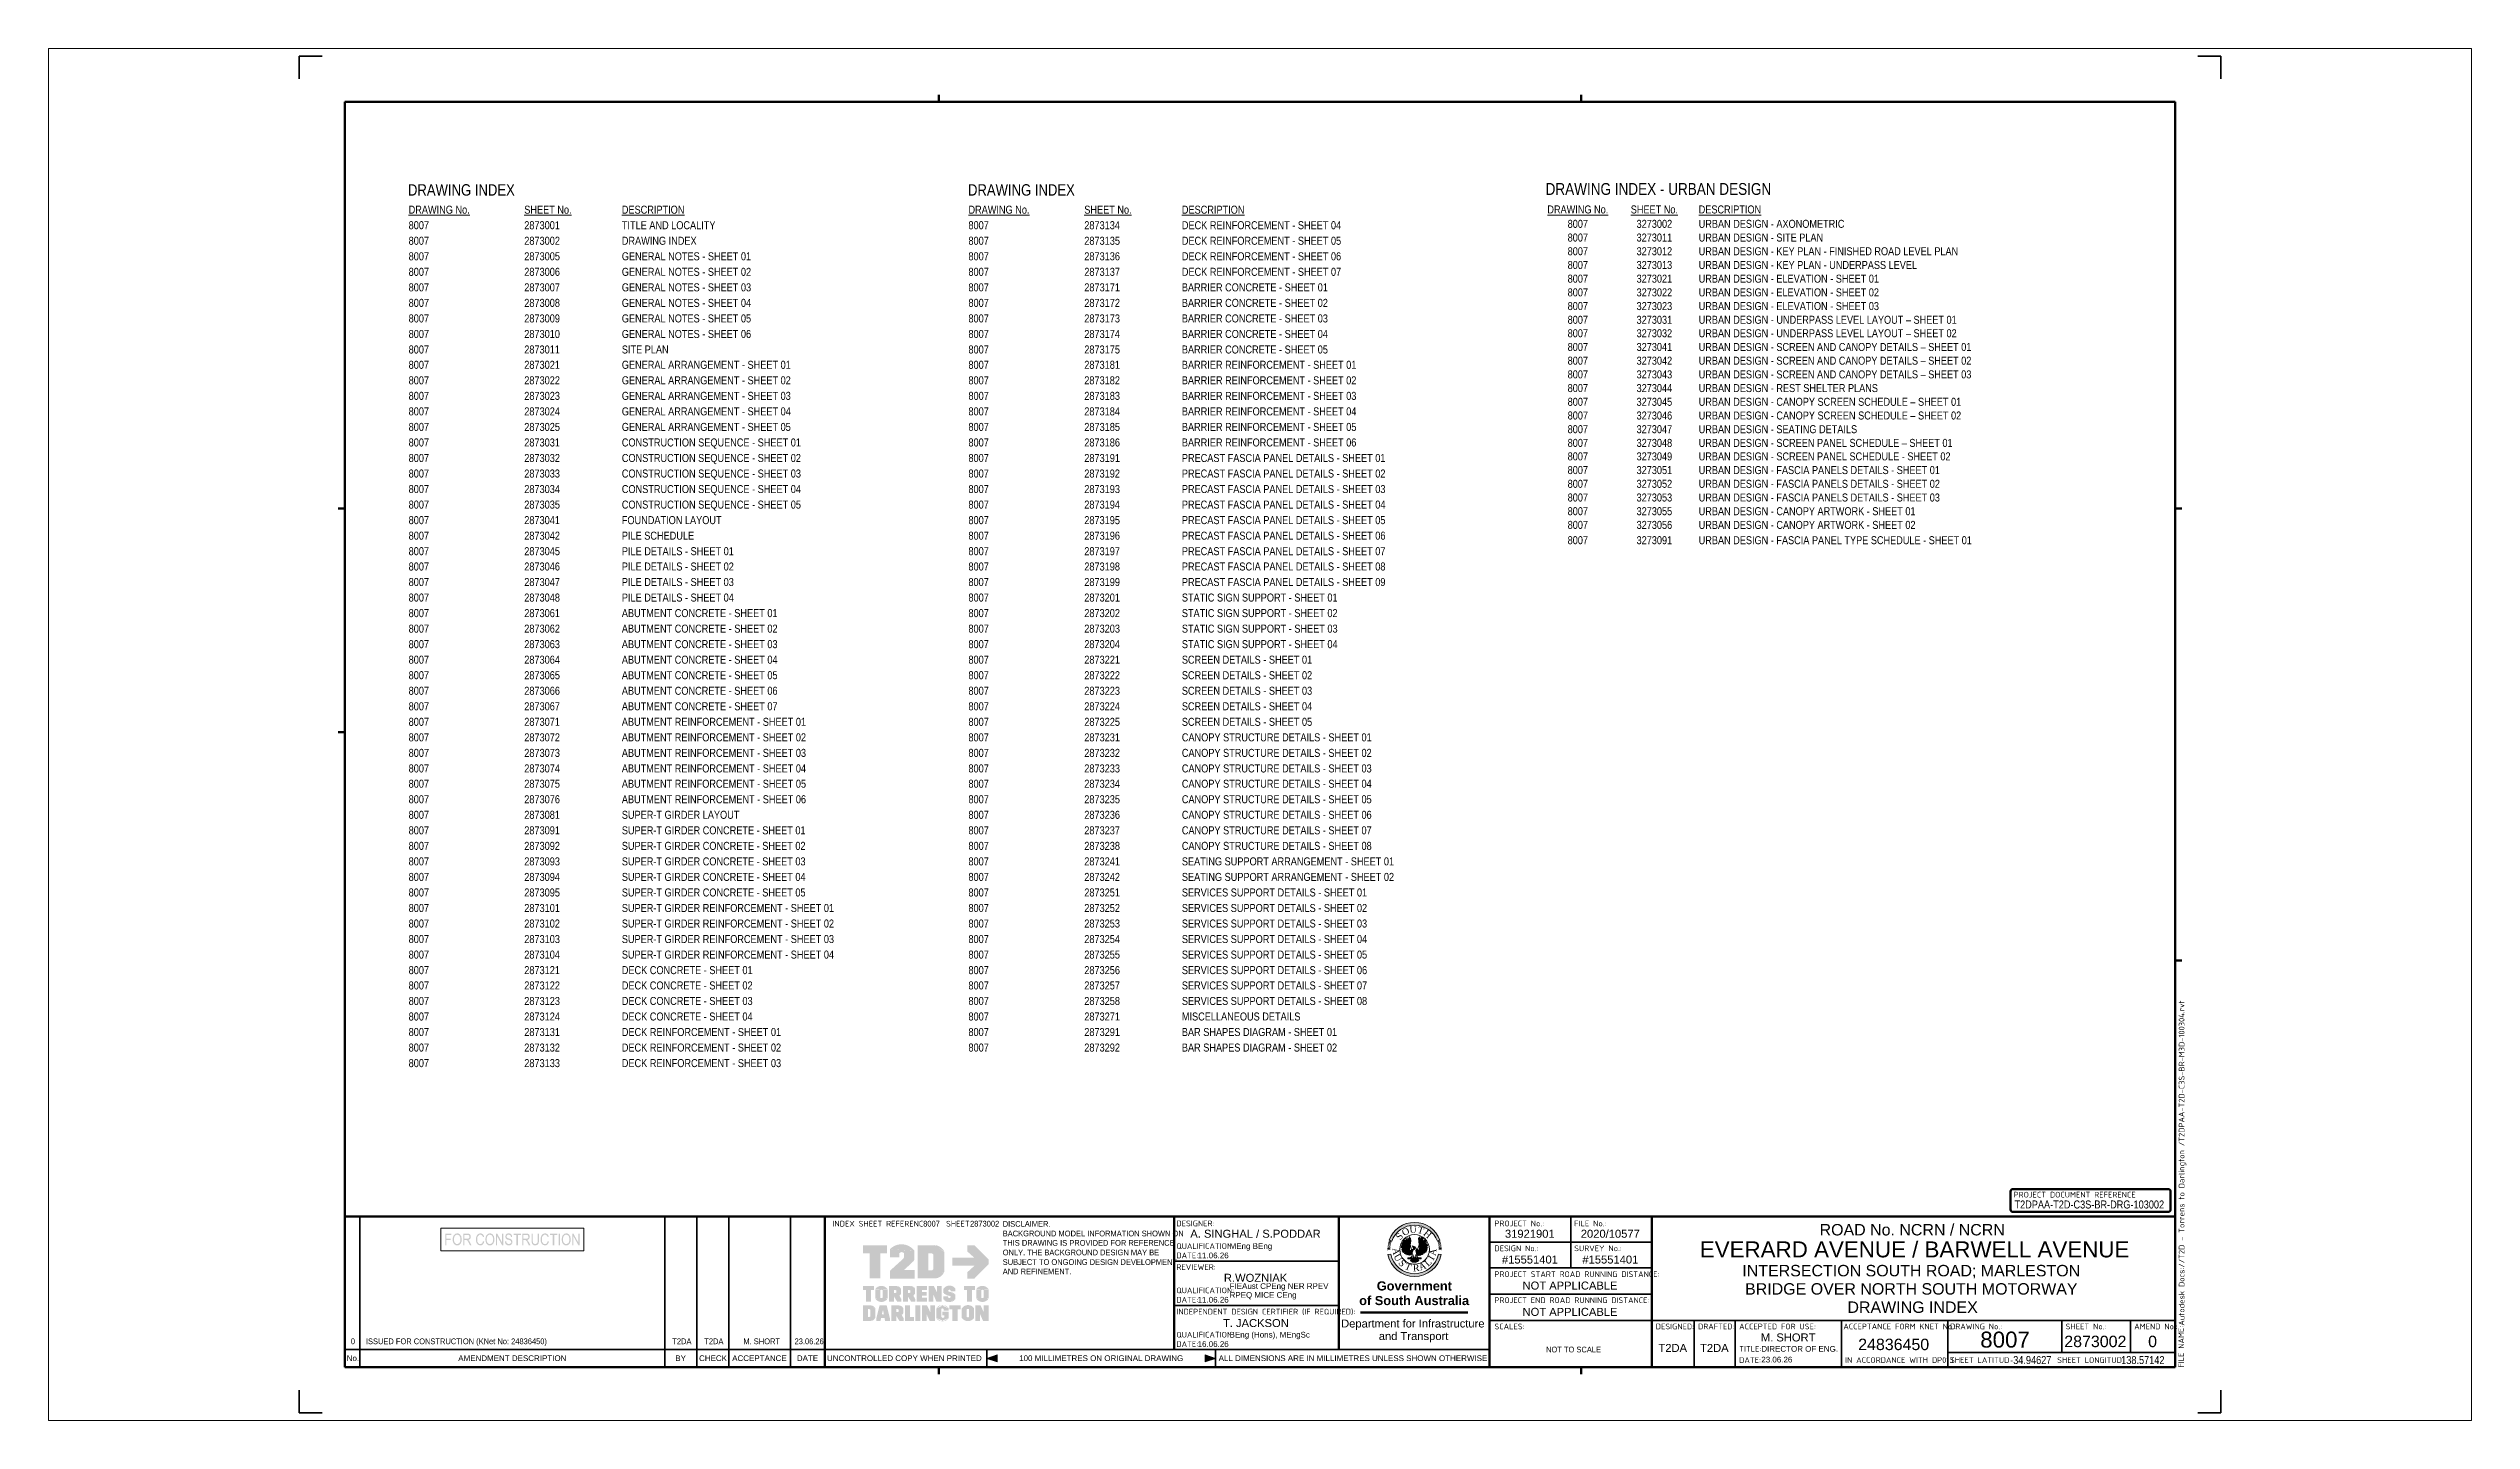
# Paper-space layout 'Layout1' of a CAD drawing. Header units: metres. Extents: x -0.11 to 0.95, y 0 to 0.6.
import ezdxf

# ---------------------------------------------------------------- set-up
doc = ezdxf.new("R2010")
doc.units = ezdxf.units.M
doc.layers.get('Defpoints').update_dxf_attribs({"color": 41})
for name, color, linetype, lineweight in [('A-ANNO-NOTE-STAMP', 10, 'Continuous', 18), ('G-ANNO-SCHD', 7, 'Continuous', 18), ('G-ANNO-TTLB', 7, 'Continuous', 9), ('G-IMPT', 7, 'Continuous', 13)]:
    doc.layers.add(name, color=color, linetype=linetype, lineweight=lineweight)
doc.styles.add('Arial', font='arial.ttf', dxfattribs={"height": 0.0025})
doc.styles.add('Arial Narrow', font='ARIALN.TTF', dxfattribs={"height": 0.0025})
doc.styles.add('Arial Narrow_1', font='ARIALN.TTF', dxfattribs={"height": 0.0035})
doc.styles.add('Arial Narrow_2', font='ARIALN.TTF', dxfattribs={"height": 0.005})
doc.styles.add('Arial Narrow_3', font='ARIALN.TTF', dxfattribs={"height": 0.003492})
doc.styles.add('Arial Narrow_4', font='ARIALN.TTF', dxfattribs={"height": 0.005173})
doc.styles.add('Arial_1', font='arial.ttf', dxfattribs={"height": 0.0035})
doc.styles.add('Arial_2', font='arial.ttf', dxfattribs={"height": 0.005})
doc.styles.add('Arial_3', font='arial.ttf', dxfattribs={"height": 0.007})
doc.styles.add('Arial_B', font='arialbd.ttf', dxfattribs={"height": 0.004})
doc.styles.add('ISOCPEUR', font='isocpeur.ttf', dxfattribs={"height": 0.0025})
doc.styles.add('Times New Roman', font='times.ttf', dxfattribs={"height": 0.008001})

# ---------------------------------------------------------------- blocks, each defined once
blk = doc.blocks.new('T2DPAA-T2D-PWA-DE-XRF-000001 - Drawing3_dwg-8554483-DRAWING INDEX')
at = {"layer": 'G-IMPT'}
h = blk.add_hatch(color=256, dxfattribs=at)
edge = h.paths.add_edge_path()
edge.add_line((0.1549, 0.1015), (0.1515, 0.1021))
edge.add_arc((0.1226, 0.1077), 0.0295, 190.997, 349.003, ccw=False)
edge.add_line((0.0937, 0.1021), (0.0903, 0.1015))
edge.add_arc((0.1226, 0.1077), 0.0329, 190.997, 349.003)
edge = h.paths.add_edge_path()
edge.add_arc((0.1226, 0.1077), 0.0329, 20.0475, 159.9525, ccw=False)
edge.add_line((0.1535, 0.119), (0.1503, 0.1178))
edge.add_arc((0.1226, 0.1077), 0.0295, 20.0475, 159.9525)
edge.add_line((0.0949, 0.1178), (0.0917, 0.119))
h = blk.add_hatch(color=256, dxfattribs=at)
edge = h.paths.add_edge_path()
edge.add_arc((0.1226, 0.1077), 0.0329, 161.3902, 162.9856, ccw=False)
edge.add_line((0.0915, 0.1183), (0.0914, 0.1182))
edge.add_line((0.0915, 0.1183), (0.0947, 0.1172))
edge.add_line((0.0947, 0.1171), (0.0947, 0.1172))
edge.add_arc((0.1226, 0.1077), 0.0295, 161.3902, 162.9856)
edge.add_line((0.0944, 0.1163), (0.0911, 0.1174))
h = blk.add_hatch(color=256, dxfattribs=at)
edge = h.paths.add_edge_path()
edge.add_line((0.1206, 0.1074), (0.1207, 0.1074))
edge.add_line((0.1207, 0.1074), (0.1206, 0.1074))
edge = h.paths.add_edge_path()
edge.add_line((0.1166, 0.11), (0.1166, 0.1074))
edge.add_line((0.1166, 0.1074), (0.1183, 0.1065))
edge.add_line((0.1183, 0.1065), (0.119, 0.1076))
edge.add_line((0.119, 0.1076), (0.1204, 0.1079))
edge.add_line((0.1204, 0.1079), (0.1207, 0.1074))
edge.add_line((0.1207, 0.1074), (0.1211, 0.1067))
edge.add_line((0.1211, 0.1067), (0.1187, 0.1008))
edge.add_line((0.1187, 0.1008), (0.1178, 0.1012))
edge.add_line((0.1178, 0.1012), (0.1166, 0.1008))
edge.add_line((0.1166, 0.1008), (0.1161, 0.1012))
edge.add_line((0.1161, 0.1012), (0.1147, 0.101))
edge.add_line((0.1147, 0.101), (0.1143, 0.1017))
edge.add_line((0.1143, 0.1017), (0.1131, 0.1012))
edge.add_line((0.1131, 0.1012), (0.1128, 0.1022))
edge.add_line((0.1128, 0.1022), (0.1119, 0.1019))
edge.add_line((0.1119, 0.1019), (0.1119, 0.1029))
edge.add_line((0.1119, 0.1029), (0.1105, 0.1027))
edge.add_line((0.1105, 0.1027), (0.1107, 0.1043))
edge.add_line((0.1107, 0.1043), (0.1091, 0.1041))
edge.add_line((0.1091, 0.1041), (0.1095, 0.1057))
edge.add_line((0.1095, 0.1057), (0.1077, 0.106))
edge.add_line((0.1077, 0.106), (0.1081, 0.1069))
edge.add_line((0.1081, 0.1069), (0.1072, 0.1074))
edge.add_line((0.1072, 0.1074), (0.1081, 0.1091))
edge.add_line((0.1081, 0.1091), (0.1069, 0.11))
edge.add_line((0.1069, 0.11), (0.1081, 0.1112))
edge.add_line((0.1081, 0.1112), (0.1069, 0.1122))
edge.add_line((0.1069, 0.1122), (0.1085, 0.113))
edge.add_line((0.1085, 0.113), (0.1072, 0.1143))
edge.add_line((0.1072, 0.1143), (0.1095, 0.1145))
edge.add_line((0.1095, 0.1145), (0.1081, 0.116))
edge.add_line((0.1081, 0.116), (0.1105, 0.116))
edge.add_line((0.1105, 0.116), (0.1088, 0.1179))
edge.add_line((0.1088, 0.1179), (0.1119, 0.1163))
edge.add_line((0.1119, 0.1163), (0.1105, 0.1193))
edge.add_line((0.1105, 0.1193), (0.1138, 0.1172))
edge.add_line((0.1138, 0.1172), (0.1121, 0.121))
edge.add_line((0.1121, 0.121), (0.1147, 0.1181))
edge.add_line((0.1147, 0.1181), (0.1143, 0.1224))
edge.add_line((0.1143, 0.1224), (0.1159, 0.1188))
edge.add_line((0.1159, 0.1188), (0.1166, 0.1236))
edge.add_line((0.1166, 0.1236), (0.1171, 0.1207))
edge.add_line((0.1171, 0.1207), (0.1178, 0.1214))
edge.add_line((0.1178, 0.1214), (0.118, 0.1179))
edge.add_line((0.118, 0.1179), (0.1171, 0.1131))
edge.add_line((0.1171, 0.1131), (0.1178, 0.111))
edge.add_line((0.1178, 0.111), (0.1166, 0.11))
for points in [[(0.1105, 0.1193), (0.1088, 0.1179), (0.1119, 0.1163)], [(0.1369, 0.1093), (0.1385, 0.1081), (0.1367, 0.1074), (0.1376, 0.106), (0.1357, 0.106), (0.1367, 0.1043), (0.1348, 0.1043), (0.1348, 0.1031), (0.1336, 0.1034), (0.1331, 0.1022), (0.1322, 0.1024), (0.1317, 0.1015), (0.1305, 0.1017), (0.1301, 0.101), (0.1296, 0.1015), (0.1291, 0.1005), (0.1286, 0.1008), (0.1277, 0.1003), (0.1275, 0.101), (0.1268, 0.1003), (0.1251, 0.1029), (0.1242, 0.1065), (0.1246, 0.1076), (0.1263, 0.1076), (0.127, 0.1067), (0.1284, 0.1072), (0.1291, 0.11), (0.1275, 0.1112), (0.1282, 0.1133), (0.1275, 0.1219), (0.1284, 0.121), (0.1289, 0.1236), (0.1294, 0.1193), (0.1312, 0.1226), (0.1305, 0.1191), (0.1331, 0.1212), (0.1317, 0.1179), (0.1348, 0.1195), (0.1324, 0.116), (0.1364, 0.1179), (0.1341, 0.1155), (0.1371, 0.116), (0.1355, 0.1143), (0.1381, 0.1141), (0.1364, 0.1131), (0.1383, 0.1124), (0.1367, 0.1114), (0.1385, 0.11)], [(0.1312, 0.1226), (0.1331, 0.1212), (0.1305, 0.1191)], [(0.1348, 0.1195), (0.1364, 0.1179), (0.1324, 0.116)], [(0.1069, 0.1122), (0.1069, 0.11), (0.1081, 0.1112)], [(0.1081, 0.116), (0.1072, 0.1143), (0.1095, 0.1145)], [(0.1077, 0.106), (0.1091, 0.1041), (0.1095, 0.1057)], [(0.1105, 0.1027), (0.1119, 0.1019), (0.1119, 0.1029)], [(0.1225, 0.0967), (0.1233, 0.0985), (0.1277, 0.0943), (0.1263, 0.0929), (0.1237, 0.092), (0.1202, 0.0924), (0.1176, 0.0943), (0.1218, 0.0984)], [(0.1291, 0.1005), (0.1301, 0.101), (0.1296, 0.1015)], [(0.1317, 0.1015), (0.1331, 0.1022), (0.1322, 0.1024)], [(0.1383, 0.1124), (0.1381, 0.1141), (0.1364, 0.1131)]]:
    blk.add_hatch(color=256, dxfattribs=at).paths.add_polyline_path(points)
h = blk.add_hatch(color=256, dxfattribs=at)
edge = h.paths.add_edge_path()
edge.add_line((0.154, 0.1174), (0.1508, 0.1163))
edge.add_arc((0.1226, 0.1077), 0.0295, 17.0144, 18.6098)
edge.add_line((0.1505, 0.1172), (0.1505, 0.1171))
edge.add_line((0.1505, 0.1172), (0.1537, 0.1183))
edge.add_line((0.1538, 0.1182), (0.1537, 0.1183))
edge.add_arc((0.1226, 0.1077), 0.0329, 17.0144, 18.6098, ccw=False)
h = blk.add_hatch(color=256, dxfattribs=at)
edge = h.paths.add_edge_path()
edge.add_line((0.0931, 0.1083), (0.0897, 0.1083))
edge.add_arc((0.1226, 0.1077), 0.0329, 177.3415, 178.9368, ccw=False)
edge.add_line((0.0897, 0.1094), (0.0897, 0.1093))
edge.add_line((0.0897, 0.1094), (0.0932, 0.1092))
edge.add_line((0.0932, 0.1091), (0.0932, 0.1092))
edge.add_arc((0.1226, 0.1077), 0.0295, 177.3415, 178.9368)
h = blk.add_hatch(color=256, dxfattribs=at)
edge = h.paths.add_edge_path()
edge.add_line((0.0931, 0.1069), (0.0897, 0.1068))
edge.add_arc((0.1226, 0.1077), 0.0329, 180, 181.5953, ccw=False)
edge.add_line((0.0897, 0.1078), (0.0897, 0.1077))
edge.add_line((0.0897, 0.1078), (0.0931, 0.1078))
edge.add_line((0.0931, 0.1077), (0.0931, 0.1078))
edge.add_arc((0.1226, 0.1077), 0.0295, 180, 181.5953)
h = blk.add_hatch(color=256, dxfattribs=at)
edge = h.paths.add_edge_path()
edge.add_arc((0.1226, 0.1077), 0.0329, 174.6829, 176.2783, ccw=False)
edge.add_line((0.0899, 0.1109), (0.0898, 0.1108))
edge.add_line((0.0899, 0.1109), (0.0933, 0.1106))
edge.add_line((0.0933, 0.1105), (0.0933, 0.1106))
edge.add_arc((0.1226, 0.1077), 0.0295, 174.6829, 176.2783)
edge.add_line((0.0932, 0.1096), (0.0898, 0.1099))
h = blk.add_hatch(color=256, dxfattribs=at)
edge = h.paths.add_edge_path()
edge.add_arc((0.1226, 0.1077), 0.0329, 172.0244, 173.6197, ccw=False)
edge.add_line((0.09, 0.1124), (0.09, 0.1123))
edge.add_line((0.09, 0.1124), (0.0934, 0.1119))
edge.add_line((0.0934, 0.1118), (0.0934, 0.1119))
edge.add_arc((0.1226, 0.1077), 0.0295, 172.0244, 173.6197)
edge.add_line((0.0933, 0.111), (0.0899, 0.1114))
h = blk.add_hatch(color=256, dxfattribs=at)
edge = h.paths.add_edge_path()
edge.add_arc((0.1226, 0.1077), 0.0329, 169.3658, 170.9612, ccw=False)
edge.add_line((0.0903, 0.1139), (0.0903, 0.1138))
edge.add_line((0.0903, 0.1139), (0.0937, 0.1133))
edge.add_line((0.0936, 0.1132), (0.0937, 0.1133))
edge.add_arc((0.1226, 0.1077), 0.0295, 169.3658, 170.9612)
edge.add_line((0.0935, 0.1124), (0.0901, 0.1129))
h = blk.add_hatch(color=256, dxfattribs=at)
edge = h.paths.add_edge_path()
edge.add_arc((0.1226, 0.1077), 0.0329, 166.7073, 168.3026, ccw=False)
edge.add_line((0.0906, 0.1154), (0.0906, 0.1153))
edge.add_line((0.0906, 0.1154), (0.0939, 0.1146))
edge.add_line((0.0939, 0.1145), (0.0939, 0.1146))
edge.add_arc((0.1226, 0.1077), 0.0295, 166.7073, 168.3026)
edge.add_line((0.0937, 0.1137), (0.0904, 0.1144))
h = blk.add_hatch(color=256, dxfattribs=at)
edge = h.paths.add_edge_path()
edge.add_line((0.0941, 0.115), (0.0907, 0.1159))
edge.add_arc((0.1226, 0.1077), 0.0329, 164.0488, 165.6441, ccw=False)
edge.add_line((0.091, 0.1169), (0.091, 0.1168))
edge.add_line((0.091, 0.1169), (0.0943, 0.1159))
edge.add_line((0.0943, 0.1158), (0.0943, 0.1159))
edge.add_arc((0.1226, 0.1077), 0.0295, 164.0488, 165.6441)
h = blk.add_hatch(color=256, dxfattribs=at)
edge = h.paths.add_edge_path()
edge.add_line((0.1232, 0.1095), (0.1225, 0.1076))
edge.add_line((0.1225, 0.1076), (0.1207, 0.1074))
edge.add_line((0.1207, 0.1074), (0.1207, 0.1074))
edge.add_line((0.1207, 0.1074), (0.1216, 0.1086))
edge.add_line((0.1216, 0.1086), (0.1197, 0.1119))
edge.add_line((0.1197, 0.1119), (0.1232, 0.1107))
edge.add_line((0.1232, 0.1107), (0.1239, 0.1098))
edge.add_line((0.1239, 0.1098), (0.1232, 0.1095))
h = blk.add_hatch(color=256, dxfattribs=at)
edge = h.paths.add_edge_path()
edge.add_arc((0.1226, 0.1077), 0.0295, 14.3559, 15.9512)
edge.add_line((0.1509, 0.1159), (0.1509, 0.1158))
edge.add_line((0.1509, 0.1159), (0.1542, 0.1169))
edge.add_line((0.1542, 0.1168), (0.1542, 0.1169))
edge.add_arc((0.1226, 0.1077), 0.0329, 14.3559, 15.9512, ccw=False)
edge.add_line((0.1545, 0.1159), (0.1511, 0.115))
h = blk.add_hatch(color=256, dxfattribs=at)
edge = h.paths.add_edge_path()
edge.add_line((0.1548, 0.1144), (0.1514, 0.1137))
edge.add_arc((0.1226, 0.1077), 0.0295, 11.6974, 13.2927)
edge.add_line((0.1512, 0.1146), (0.1513, 0.1145))
edge.add_line((0.1512, 0.1146), (0.1546, 0.1154))
edge.add_line((0.1546, 0.1153), (0.1546, 0.1154))
edge.add_arc((0.1226, 0.1077), 0.0329, 11.6974, 13.2927, ccw=False)
h = blk.add_hatch(color=256, dxfattribs=at)
edge = h.paths.add_edge_path()
edge.add_arc((0.1226, 0.1077), 0.0295, 9.0388, 10.6342)
edge.add_line((0.1515, 0.1133), (0.1515, 0.1132))
edge.add_line((0.1515, 0.1133), (0.1549, 0.1139))
edge.add_line((0.1549, 0.1138), (0.1549, 0.1139))
edge.add_arc((0.1226, 0.1077), 0.0329, 9.0388, 10.6342, ccw=False)
edge.add_line((0.1551, 0.1129), (0.1517, 0.1124))
h = blk.add_hatch(color=256, dxfattribs=at)
edge = h.paths.add_edge_path()
edge.add_arc((0.1226, 0.1077), 0.0295, 6.3803, 7.9756)
edge.add_line((0.1518, 0.1119), (0.1518, 0.1118))
edge.add_line((0.1518, 0.1119), (0.1552, 0.1124))
edge.add_line((0.1552, 0.1123), (0.1552, 0.1124))
edge.add_arc((0.1226, 0.1077), 0.0329, 6.3803, 7.9756, ccw=False)
edge.add_line((0.1553, 0.1114), (0.1519, 0.111))
h = blk.add_hatch(color=256, dxfattribs=at)
edge = h.paths.add_edge_path()
edge.add_line((0.1554, 0.1099), (0.152, 0.1096))
edge.add_arc((0.1226, 0.1077), 0.0295, 3.7217, 5.3171)
edge.add_line((0.1519, 0.1106), (0.1519, 0.1105))
edge.add_line((0.1519, 0.1106), (0.1553, 0.1109))
edge.add_line((0.1553, 0.1108), (0.1553, 0.1109))
edge.add_arc((0.1226, 0.1077), 0.0329, 3.7217, 5.3171, ccw=False)
h = blk.add_hatch(color=256, dxfattribs=at)
edge = h.paths.add_edge_path()
edge.add_line((0.1555, 0.1083), (0.1521, 0.1083))
edge.add_arc((0.1226, 0.1077), 0.0295, 1.0632, 2.6585)
edge.add_line((0.152, 0.1092), (0.152, 0.1091))
edge.add_line((0.152, 0.1092), (0.1554, 0.1094))
edge.add_line((0.1555, 0.1093), (0.1554, 0.1094))
edge.add_arc((0.1226, 0.1077), 0.0329, 1.0632, 2.6585, ccw=False)
h = blk.add_hatch(color=256, dxfattribs=at)
edge = h.paths.add_edge_path()
edge.add_line((0.1555, 0.1068), (0.152, 0.1069))
edge.add_arc((0.1226, 0.1077), 0.0295, 358.4047, 360)
edge.add_line((0.1521, 0.1078), (0.1521, 0.1077))
edge.add_line((0.1521, 0.1078), (0.1555, 0.1078))
edge.add_line((0.1555, 0.1077), (0.1555, 0.1078))
edge.add_arc((0.1226, 0.1077), 0.0329, 358.4047, 360, ccw=False)
for p, q in [((0.0917, 0.119), (0.0949, 0.1178)), ((0.1105, 0.1193), (0.1088, 0.1179)), ((0.1088, 0.1179), (0.1119, 0.1163)), ((0.1119, 0.1163), (0.1105, 0.1193)), ((0.1305, 0.1191), (0.1312, 0.1226)), ((0.1331, 0.1212), (0.1305, 0.1191)), ((0.1312, 0.1226), (0.1331, 0.1212)), ((0.1324, 0.116), (0.1348, 0.1195)), ((0.1364, 0.1179), (0.1324, 0.116)), ((0.1348, 0.1195), (0.1364, 0.1179)), ((0.1503, 0.1178), (0.1535, 0.119)), ((0.0903, 0.1015), (0.0937, 0.1021)), ((0.1069, 0.1122), (0.1069, 0.11)), ((0.1081, 0.1112), (0.1069, 0.1122)), ((0.1069, 0.11), (0.1081, 0.1112)), ((0.1081, 0.116), (0.1072, 0.1143)), ((0.1072, 0.1143), (0.1095, 0.1145)), ((0.1077, 0.106), (0.1091, 0.1041)), ((0.1095, 0.1057), (0.1077, 0.106)), ((0.1095, 0.1145), (0.1081, 0.116)), ((0.1091, 0.1041), (0.1095, 0.1057)), ((0.1119, 0.1029), (0.1105, 0.1027)), ((0.1105, 0.1027), (0.1119, 0.1019)), ((0.1119, 0.1019), (0.1119, 0.1029)), ((0.115, 0.0967), (0.1197, 0.0967)), ((0.1211, 0.1003), (0.1173, 0.0974)), ((0.1244, 0.1003), (0.1272, 0.0974)), ((0.1256, 0.0967), (0.1308, 0.0967)), ((0.1296, 0.1015), (0.1291, 0.1005)), ((0.1291, 0.1005), (0.1301, 0.101)), ((0.1301, 0.101), (0.1296, 0.1015)), ((0.1322, 0.1024), (0.1317, 0.1015)), ((0.1317, 0.1015), (0.1331, 0.1022)), ((0.1331, 0.1022), (0.1322, 0.1024)), ((0.1381, 0.1141), (0.1364, 0.1131)), ((0.1364, 0.1131), (0.1383, 0.1124)), ((0.1383, 0.1124), (0.1381, 0.1141)), ((0.1515, 0.1021), (0.1549, 0.1015))]:
    blk.add_line(p, q, dxfattribs=at)
at = {"layer": 'G-IMPT', "flags": 128}
for points in [[(0.1085, 0.113), (0.1072, 0.1143), (0.1095, 0.1145), (0.1081, 0.116), (0.1105, 0.116), (0.1088, 0.1179), (0.1119, 0.1163), (0.1105, 0.1193), (0.1138, 0.1172), (0.1121, 0.121), (0.1147, 0.1181), (0.1143, 0.1224), (0.1159, 0.1188), (0.1166, 0.1236), (0.1171, 0.1207), (0.1178, 0.1214), (0.118, 0.1179), (0.1171, 0.1131), (0.119, 0.1076), (0.1204, 0.1079), (0.1211, 0.1067), (0.1187, 0.1008), (0.1178, 0.1012), (0.1166, 0.1008), (0.1161, 0.1012), (0.1147, 0.101), (0.1143, 0.1017), (0.1131, 0.1012), (0.1128, 0.1022), (0.1119, 0.1019), (0.1119, 0.1029), (0.1105, 0.1027), (0.1107, 0.1043), (0.1091, 0.1041), (0.1095, 0.1057), (0.1077, 0.106), (0.1081, 0.1069), (0.1072, 0.1074), (0.1081, 0.1091), (0.1069, 0.11), (0.1081, 0.1112), (0.1069, 0.1122), (0.1087, 0.1131)], [(0.1199, 0.1031), (0.1225, 0.0967), (0.1251, 0.1029), (0.1242, 0.1065), (0.1246, 0.1076), (0.1263, 0.1076), (0.1282, 0.1133), (0.1275, 0.1219), (0.1284, 0.121), (0.1289, 0.1236), (0.1294, 0.1193), (0.1312, 0.1226), (0.1305, 0.1191), (0.1331, 0.1212), (0.1317, 0.1179), (0.1348, 0.1195), (0.1324, 0.116), (0.1364, 0.1179), (0.1341, 0.1155), (0.1371, 0.116), (0.1355, 0.1143), (0.1381, 0.1141), (0.1364, 0.1131), (0.1383, 0.1124), (0.1367, 0.1114), (0.1385, 0.11), (0.1369, 0.1093), (0.1385, 0.1081), (0.1367, 0.1074), (0.1376, 0.106), (0.1357, 0.106), (0.1367, 0.1043), (0.1348, 0.1043), (0.1348, 0.1031), (0.1336, 0.1034), (0.1331, 0.1022), (0.1322, 0.1024), (0.1317, 0.1015), (0.1305, 0.1017), (0.1301, 0.101), (0.1296, 0.1015), (0.1291, 0.1005), (0.1286, 0.1008), (0.1277, 0.1003), (0.1275, 0.101), (0.1268, 0.1003), (0.1251, 0.1029)], [(0.1206, 0.0974), (0.1145, 0.0974), (0.1145, 0.0962), (0.1194, 0.0962)], [(0.119, 0.1076), (0.1183, 0.1065), (0.1166, 0.1074), (0.1166, 0.11), (0.1178, 0.111)], [(0.1218, 0.0984), (0.1176, 0.0943), (0.1202, 0.0924), (0.1237, 0.092), (0.1263, 0.0929), (0.1277, 0.0943), (0.1233, 0.0985)], [(0.1239, 0.1098), (0.1244, 0.1091), (0.1246, 0.1076)], [(0.1246, 0.0974), (0.1308, 0.0974), (0.1308, 0.0962), (0.126, 0.0962)], [(0.1263, 0.1076), (0.127, 0.1067), (0.1284, 0.1072), (0.1291, 0.11), (0.1275, 0.1112)]]:
    blk.add_lwpolyline(points, dxfattribs=at)
blk.add_lwpolyline([(0.1206, 0.1074), (0.1216, 0.1086), (0.1197, 0.1119), (0.1232, 0.1107), (0.1239, 0.1098), (0.1232, 0.1095), (0.1225, 0.1076)], close=True, dxfattribs=at)
at = {"layer": 'G-IMPT'}
blk.add_circle((0.1226, 0.1077), 0.018, dxfattribs=at)
for radius, start, end in [(0.0329, 20.0475, 159.9525), (0.0295, 20.0475, 159.9525), (0.0329, 190.997, 349.003), (0.0295, 190.997, 349.003)]:
    blk.add_arc((0.1226, 0.1077), radius, start, end, dxfattribs=at)
at = {"layer": 'G-IMPT', "lineweight": 9, "char_height": 0.008, "attachment_point": 2, "line_spacing_factor": 1.029793, "style": 'Times New Roman'}
for s, insert, width, rotation in [('S', (0.1012, 0.1263), 0.008041, 49.0663), ('O', (0.1099, 0.133), 0.010353, 26.6943), ('U', (0.1205, 0.136), 0.010353, 4.3222), ('T', (0.1314, 0.1347), 0.008744, 341.9502), ('H', (0.141, 0.1293), 0.010353, 319.5782), ('A', (0.104, 0.106), 0.010353, 279.6978), ('U', (0.1058, 0.0996), 0.010353, 300.15), ('S', (0.1107, 0.0935), 0.008041, 310.3575), ('T', (0.1164, 0.0903), 0.008744, 336.9699), ('R', (0.1244, 0.0893), 0.009549, 3.701), ('A', (0.1307, 0.0909), 0.010353, 21.3382), ('L', (0.1363, 0.0949), 0.008744, 42.375), ('I', (0.1395, 0.0995), 0.004825, 60.5783), ('A', (0.141, 0.1048), 0.010353, 83.64)]:
    blk.add_mtext(s, dxfattribs=dict(at, insert=insert, width=width, rotation=rotation))
blk = doc.blocks.new('T2DPAA-T2D-PWA-DE-XRF-000001 - Standard-9403697-DRAWING INDEX')
at = {"layer": 'G-ANNO-TTLB', "true_color": 0x1d4a5c}
h = blk.add_hatch(color=139, dxfattribs=at)
edge = h.paths.add_edge_path()
edge.add_line((0.2623, 0.0443), (0.2623, 0.0452))
edge.add_arc((0.2616, 0.044), 0.00145, 58.8241, 99.793)
edge.add_line((0.2613, 0.0454), (0.2613, 0.0441))
edge.add_arc((0.2616, 0.0455), 0.00141, 259.7202, 301.6629)
edge = h.paths.add_edge_path()
edge.add_arc((0.2625, 0.0448), 0.00224, 301.808, 330.1086, ccw=False)
edge.add_line((0.2637, 0.0429), (0.2645, 0.0415))
edge.add_line((0.2645, 0.0415), (0.2645, 0.0403))
edge.add_line((0.2645, 0.0403), (0.2627, 0.0403))
edge.add_line((0.2627, 0.0403), (0.2613, 0.0425))
edge.add_line((0.2613, 0.0425), (0.2613, 0.0403))
edge.add_line((0.2613, 0.0403), (0.2591, 0.0403))
edge.add_line((0.2591, 0.0403), (0.2591, 0.0471))
edge.add_line((0.2591, 0.0471), (0.2624, 0.0471))
edge.add_arc((0.2623, 0.0446), 0.00248, 32.8357, 87.7033, ccw=False)
edge.add_line((0.2644, 0.046), (0.2644, 0.0437))
edge = h.paths.add_edge_path()
edge.add_line((0.2674, 0.0527), (0.2674, 0.0537))
edge.add_arc((0.2667, 0.0524), 0.00145, 58.8241, 99.793)
edge.add_line((0.2665, 0.0539), (0.2665, 0.0526))
edge.add_arc((0.2667, 0.0539), 0.00141, 259.7202, 301.6629)
edge = h.paths.add_edge_path()
edge.add_arc((0.2676, 0.0532), 0.00224, 301.808, 330.1086, ccw=False)
edge.add_line((0.2688, 0.0513), (0.2696, 0.0499))
edge.add_line((0.2696, 0.0499), (0.2696, 0.0487))
edge.add_line((0.2696, 0.0487), (0.2678, 0.0487))
edge.add_line((0.2678, 0.0487), (0.2664, 0.051))
edge.add_line((0.2664, 0.051), (0.2664, 0.0487))
edge.add_line((0.2664, 0.0487), (0.2642, 0.0487))
edge.add_line((0.2642, 0.0487), (0.2642, 0.0555))
edge.add_line((0.2642, 0.0555), (0.2676, 0.0555))
edge.add_arc((0.2675, 0.0531), 0.00248, 32.8357, 87.7033, ccw=False)
edge.add_line((0.2695, 0.0544), (0.2695, 0.0521))
edge = h.paths.add_edge_path()
edge.add_line((0.2499, 0.0422), (0.2499, 0.0452))
edge.add_arc((0.2491, 0.0441), 0.00138, 56.3448, 98.7814)
edge.add_line((0.2489, 0.0454), (0.2489, 0.0419))
edge.add_arc((0.2491, 0.0433), 0.00138, 261.2186, 303.6552)
edge = h.paths.add_edge_path()
edge.add_line((0.2613, 0.0527), (0.2613, 0.0537))
edge.add_arc((0.2606, 0.0524), 0.00145, 58.8241, 99.793)
edge.add_line((0.2603, 0.0539), (0.2603, 0.0526))
edge.add_arc((0.2606, 0.0539), 0.00141, 259.7202, 301.6629)
edge = h.paths.add_edge_path()
edge.add_line((0.2502, 0.0403), (0.2467, 0.0403))
edge.add_line((0.2467, 0.0403), (0.2467, 0.0471))
edge.add_line((0.2467, 0.0471), (0.2501, 0.0471))
edge.add_arc((0.25, 0.0447), 0.00241, 26.2483, 85.5583, ccw=False)
edge.add_line((0.2521, 0.0457), (0.2521, 0.0416))
edge.add_arc((0.2502, 0.0424), 0.00209, 270, 338.4707, ccw=False)
h.paths.add_polyline_path([(0.2555, 0.0451), (0.255, 0.0432), (0.2559, 0.0432)])
h.paths.add_polyline_path([(0.2585, 0.0415), (0.2585, 0.0403), (0.2564, 0.0403), (0.2562, 0.0415), (0.2547, 0.0415), (0.2544, 0.0403), (0.2526, 0.0403), (0.2526, 0.0415), (0.254, 0.0471), (0.2571, 0.0471)])
h.paths.add_polyline_path([(0.2673, 0.042), (0.269, 0.042), (0.269, 0.0403), (0.2651, 0.0403), (0.2651, 0.0471), (0.2673, 0.0471)])
h.paths.add_polyline_path([(0.2718, 0.0403), (0.2696, 0.0403), (0.2696, 0.0471), (0.2718, 0.0471)])
h.paths.add_polyline_path([(0.2762, 0.0441), (0.2762, 0.0471), (0.2782, 0.0471), (0.2782, 0.0403), (0.2759, 0.0403), (0.2746, 0.0432), (0.2746, 0.0403), (0.2725, 0.0403), (0.2725, 0.0471), (0.2748, 0.0471)])
edge = h.paths.add_edge_path()
edge.add_arc((0.2817, 0.0424), 0.000774, 214.5178, 325.4822)
edge.add_line((0.2823, 0.0419), (0.2823, 0.0427))
edge.add_line((0.2823, 0.0427), (0.2815, 0.0427))
edge.add_line((0.2815, 0.0427), (0.2815, 0.0443))
edge.add_line((0.2815, 0.0443), (0.2842, 0.0443))
edge.add_line((0.2842, 0.0443), (0.2842, 0.0415))
edge.add_arc((0.2819, 0.0428), 0.00262, 274.1131, 330.4929, ccw=False)
edge.add_arc((0.2815, 0.0434), 0.00327, 260.2337, 279.7663, ccw=False)
edge.add_arc((0.2812, 0.0429), 0.00275, 208.3817, 264.7517, ccw=False)
edge.add_line((0.2788, 0.0416), (0.2788, 0.0458))
edge.add_arc((0.2812, 0.0445), 0.00268, 94.8448, 152.8409, ccw=False)
edge.add_arc((0.2815, 0.0424), 0.00482, 83.0812, 96.9188, ccw=False)
edge.add_arc((0.2818, 0.0444), 0.00278, 31.3102, 83.6241, ccw=False)
edge.add_line((0.2842, 0.0459), (0.2842, 0.0447))
edge.add_line((0.2842, 0.0447), (0.282, 0.0447))
edge.add_line((0.282, 0.0447), (0.282, 0.0455))
edge.add_arc((0.2815, 0.0451), 0.000641, 40.732, 139.268)
edge.add_line((0.281, 0.0455), (0.281, 0.0419))
h.paths.add_polyline_path([(0.2882, 0.0403), (0.2859, 0.0403), (0.2859, 0.0454), (0.2846, 0.0454), (0.2846, 0.0471), (0.2895, 0.0471), (0.2895, 0.0454), (0.2882, 0.0454)])
edge = h.paths.add_edge_path()
edge.add_arc((0.2927, 0.0429), 0.00104, 239.6549, 300.3451)
edge.add_line((0.2932, 0.042), (0.2932, 0.0454))
edge.add_arc((0.2927, 0.0445), 0.00103, 59.5446, 120.4554)
edge.add_line((0.2921, 0.0454), (0.2921, 0.042))
edge = h.paths.add_edge_path()
edge.add_arc((0.2927, 0.0434), 0.00323, 212.7347, 327.2653, ccw=False)
edge.add_line((0.29, 0.0417), (0.29, 0.0458))
edge.add_arc((0.2927, 0.044), 0.00323, 32.6408, 147.3592, ccw=False)
edge.add_line((0.2954, 0.0458), (0.2954, 0.0417))
h.paths.add_polyline_path([(0.3017, 0.0403), (0.2993, 0.0403), (0.298, 0.0432), (0.298, 0.0403), (0.2959, 0.0403), (0.2959, 0.0471), (0.2982, 0.0471), (0.2996, 0.0441), (0.2996, 0.0471), (0.3017, 0.0471)])
edge = h.paths.add_edge_path()
edge.add_arc((0.299, 0.0513), 0.00104, 239.6549, 300.3451)
edge.add_line((0.2995, 0.0504), (0.2995, 0.0538))
edge.add_arc((0.299, 0.0529), 0.00103, 59.5446, 120.4554)
edge.add_line((0.2985, 0.0538), (0.2985, 0.0504))
edge = h.paths.add_edge_path()
edge.add_arc((0.299, 0.0518), 0.00323, 212.7347, 327.2653, ccw=False)
edge.add_line((0.2963, 0.0501), (0.2963, 0.0542))
edge.add_arc((0.299, 0.0524), 0.00323, 32.6408, 147.3592, ccw=False)
edge.add_line((0.3017, 0.0542), (0.3017, 0.0501))
h.paths.add_polyline_path([(0.2945, 0.0487), (0.2923, 0.0487), (0.2923, 0.0538), (0.2909, 0.0538), (0.2909, 0.0555), (0.2958, 0.0555), (0.2958, 0.0538), (0.2945, 0.0538)])
edge = h.paths.add_edge_path()
edge.add_line((0.2872, 0.0518), (0.2872, 0.0499))
edge.add_arc((0.2849, 0.0513), 0.0027, 273.7285, 329.3952, ccw=False)
edge.add_line((0.285, 0.0486), (0.2841, 0.0486))
edge.add_arc((0.2842, 0.0512), 0.00266, 210.1626, 267.7624, ccw=False)
edge.add_line((0.2819, 0.0499), (0.2819, 0.051))
edge.add_line((0.2819, 0.051), (0.2841, 0.051))
edge.add_arc((0.2845, 0.0508), 0.000522, 155.2714, 300.4507)
edge.add_arc((0.2846, 0.0508), 0.000487, 289.6558, 416.8121)
edge.add_line((0.2849, 0.0512), (0.2834, 0.0515))
edge.add_arc((0.2841, 0.054), 0.00253, 213.4271, 255.8381, ccw=False)
edge.add_line((0.2819, 0.0526), (0.2819, 0.0544))
edge.add_arc((0.2846, 0.0525), 0.00325, 35.8397, 144.1603, ccw=False)
edge.add_line((0.2872, 0.0544), (0.2872, 0.0533))
edge.add_line((0.2872, 0.0533), (0.2851, 0.0533))
edge.add_arc((0.2846, 0.0535), 0.000494, 335.3316, 479.9481)
edge.add_arc((0.2845, 0.0535), 0.000428, 103.9979, 246.4243)
edge.add_line((0.2843, 0.0531), (0.2853, 0.0529))
edge.add_arc((0.2849, 0.0501), 0.00281, 35.1328, 82.3403, ccw=False)
h.paths.add_polyline_path([(0.2792, 0.0526), (0.2792, 0.0555), (0.2812, 0.0555), (0.2812, 0.0487), (0.2789, 0.0487), (0.2776, 0.0517), (0.2776, 0.0487), (0.2755, 0.0487), (0.2755, 0.0555), (0.2778, 0.0555)])
h.paths.add_polyline_path([(0.2725, 0.053), (0.2746, 0.053), (0.2746, 0.0513), (0.2725, 0.0513), (0.2725, 0.0504), (0.2748, 0.0504), (0.2748, 0.0487), (0.2703, 0.0487), (0.2703, 0.0555), (0.2748, 0.0555), (0.2748, 0.0538), (0.2725, 0.0538)])
edge = h.paths.add_edge_path()
edge.add_arc((0.2615, 0.0532), 0.00224, 301.808, 330.1086, ccw=False)
edge.add_line((0.2627, 0.0513), (0.2635, 0.0499))
edge.add_line((0.2635, 0.0499), (0.2635, 0.0487))
edge.add_line((0.2635, 0.0487), (0.2617, 0.0487))
edge.add_line((0.2617, 0.0487), (0.2603, 0.051))
edge.add_line((0.2603, 0.051), (0.2603, 0.0487))
edge.add_line((0.2603, 0.0487), (0.2581, 0.0487))
edge.add_line((0.2581, 0.0487), (0.2581, 0.0555))
edge.add_line((0.2581, 0.0555), (0.2614, 0.0555))
edge.add_arc((0.2613, 0.0531), 0.00248, 32.8357, 87.7033, ccw=False)
edge.add_line((0.2634, 0.0544), (0.2634, 0.0521))
edge = h.paths.add_edge_path()
edge.add_line((0.2543, 0.0538), (0.2543, 0.0504))
edge.add_arc((0.2548, 0.0513), 0.00104, 239.6549, 300.3451)
edge.add_line((0.2553, 0.0504), (0.2553, 0.0538))
edge.add_arc((0.2548, 0.0529), 0.00103, 59.5446, 120.4554)
edge = h.paths.add_edge_path()
edge.add_line((0.2521, 0.0501), (0.2521, 0.0542))
edge.add_arc((0.2548, 0.0524), 0.00323, 32.6408, 147.3592, ccw=False)
edge.add_line((0.2575, 0.0542), (0.2575, 0.0501))
edge.add_arc((0.2548, 0.0518), 0.00323, 212.7347, 327.2653, ccw=False)
h.paths.add_polyline_path([(0.2503, 0.0487), (0.248, 0.0487), (0.248, 0.0538), (0.2467, 0.0538), (0.2467, 0.0555), (0.2516, 0.0555), (0.2516, 0.0538), (0.2503, 0.0538)])
h.paths.add_polyline_path([(0.3017, 0.0672), (0.3017, 0.0651), (0.2955, 0.0588), (0.2924, 0.0588), (0.2924, 0.0616), (0.2955, 0.0644), (0.2858, 0.0644), (0.2858, 0.0679), (0.2955, 0.0679), (0.2924, 0.0707), (0.2924, 0.0734), (0.2955, 0.0734)])
edge = h.paths.add_edge_path()
edge.add_line((0.2768, 0.0699), (0.2754, 0.0699))
edge.add_line((0.2754, 0.0699), (0.2754, 0.0624))
edge.add_line((0.2754, 0.0624), (0.2768, 0.0624))
edge.add_arc((0.2767, 0.0633), 0.000915, 277.9427, 335.4563)
edge.add_line((0.2775, 0.0629), (0.2775, 0.0694))
edge.add_arc((0.2767, 0.0689), 0.000957, 31.2517, 83.8556)
edge = h.paths.add_edge_path()
edge.add_line((0.2781, 0.0589), (0.2707, 0.0589))
edge.add_line((0.2707, 0.0589), (0.2707, 0.0734))
edge.add_line((0.2707, 0.0734), (0.2781, 0.0734))
edge.add_arc((0.2777, 0.0683), 0.00519, 26.2483, 85.5583, ccw=False)
edge.add_line((0.2823, 0.0705), (0.2823, 0.0617))
edge.add_arc((0.2781, 0.0634), 0.00451, 270, 338.4707, ccw=False)
edge = h.paths.add_edge_path()
edge.add_line((0.2627, 0.0699), (0.2627, 0.0681))
edge.add_line((0.2627, 0.0681), (0.2585, 0.0681))
edge.add_line((0.2585, 0.0681), (0.2585, 0.0716))
edge.add_arc((0.2636, 0.0668), 0.00703, 37.1177, 136.9917, ccw=False)
edge.add_line((0.2692, 0.071), (0.2692, 0.0671))
edge.add_arc((0.2674, 0.0677), 0.00193, 316.9738, 340.8309, ccw=False)
edge.add_line((0.2688, 0.0664), (0.268, 0.0656))
edge.add_line((0.268, 0.0656), (0.2646, 0.0625))
edge.add_line((0.2646, 0.0625), (0.2693, 0.0625))
edge.add_line((0.2693, 0.0625), (0.2693, 0.0588))
edge.add_line((0.2693, 0.0588), (0.2585, 0.0588))
edge.add_line((0.2585, 0.0588), (0.2585, 0.0622))
edge.add_line((0.2585, 0.0622), (0.2638, 0.067))
edge.add_line((0.2638, 0.067), (0.2647, 0.068))
edge.add_line((0.2647, 0.068), (0.2647, 0.0699))
edge.add_arc((0.2637, 0.0691), 0.00131, 40.7337, 139.2663)
h.paths.add_polyline_path([(0.2467, 0.0734), (0.2573, 0.0734), (0.2573, 0.0698), (0.2544, 0.0698), (0.2544, 0.0589), (0.2496, 0.0589), (0.2496, 0.0699), (0.2467, 0.0699)])
at = {"layer": 'G-IMPT', "lineweight": 9}
for points in [[(0.3055, 0.0254), (0.3055, 0.0239), (0.3055, 0.0224), (0.301, 0.0239)], [(0.3965, 0.0254), (0.401, 0.0239), (0.3965, 0.0224), (0.3965, 0.0239)]]:
    blk.add_hatch(color=256, dxfattribs=at).paths.add_polyline_path(points)
at = {"layer": 'G-ANNO-TTLB', "color": 8, "lineweight": 35, "true_color": 0x808080}
for p, q in [((0, 0.594), (0.01, 0.594)), ((0, 0.584), (0, 0.594)), ((0.831, 0.594), (0.841, 0.594)), ((0.841, 0.594), (0.841, 0.584)), ((0, 0), (0, 0.01)), ((0.01, 0), (0, 0)), ((0.831, 0), (0.841, 0)), ((0.841, 0), (0.841, 0.01))]:
    blk.add_line(p, q, dxfattribs=at)
at = {"layer": 'G-ANNO-TTLB', "lineweight": 100}
for p, q in [((0.02, 0.574), (0.02, 0.02)), ((0.821, 0.574), (0.02, 0.574)), ((0.821, 0.02), (0.821, 0.574)), ((0.23, 0.02), (0.23, 0.086)), ((0.455, 0.086), (0.455, 0.0277)), ((0.521, 0.086), (0.521, 0.02)), ((0.592, 0.086), (0.592, 0.02)), ((0.4645, 0.044), (0.5115, 0.044)), ((0.02, 0.02), (0.821, 0.02))]:
    blk.add_line(p, q, dxfattribs=at)
at = {"layer": 'G-ANNO-TTLB', "lineweight": 50}
for p, q in [((0.28, 0.577), (0.28, 0.574)), ((0.561, 0.577), (0.561, 0.574)), ((0.017, 0.396), (0.02, 0.396)), ((0.821, 0.396), (0.824, 0.396)), ((0.017, 0.298), (0.02, 0.298)), ((0.821, 0.198), (0.824, 0.198)), ((0.749, 0.097), (0.749, 0.089)), ((0.818, 0.098), (0.75, 0.098)), ((0.819, 0.089), (0.819, 0.097)), ((0.75, 0.088), (0.818, 0.088)), ((0.28, 0.02), (0.28, 0.017)), ((0.561, 0.02), (0.561, 0.017))]:
    blk.add_line(p, q, dxfattribs=at)
at = {"layer": 'G-ANNO-TTLB', "lineweight": 35}
for p, q in [((0.0265, 0.02), (0.0265, 0.086)), ((0.16, 0.02), (0.16, 0.086)), ((0.174, 0.02), (0.174, 0.086)), ((0.188, 0.02), (0.188, 0.086)), ((0.215, 0.02), (0.215, 0.086)), ((0.5565, 0.086), (0.5565, 0.0635)), ((0.521, 0.0748), (0.592, 0.0748)), ((0.521, 0.0635), (0.592, 0.0635)), ((0.455, 0.0471), (0.383, 0.0471)), ((0.521, 0.052), (0.592, 0.052)), ((0.521, 0.0405), (0.821, 0.0405)), ((0.6105, 0.0405), (0.6105, 0.02)), ((0.6285, 0.0405), (0.6285, 0.02)), ((0.675, 0.0405), (0.675, 0.02)), ((0.7215, 0.0405), (0.7215, 0.02)), ((0.7715, 0.0265), (0.7715, 0.0405)), ((0.8015, 0.0265), (0.8015, 0.0405)), ((0.521, 0.0277), (0.02, 0.0277)), ((0.301, 0.02), (0.301, 0.0277)), ((0.401, 0.02), (0.401, 0.0277)), ((0.821, 0.0265), (0.7215, 0.0265))]:
    blk.add_line(p, q, dxfattribs=at)
at = {"layer": 'G-ANNO-TTLB'}
for p, q in [((0.3055, 0.0254), (0.301, 0.0239)), ((0.301, 0.0239), (0.3055, 0.0224)), ((0.3055, 0.0239), (0.3055, 0.0254)), ((0.3055, 0.0224), (0.3055, 0.0239)), ((0.3965, 0.0254), (0.3965, 0.0239)), ((0.401, 0.0239), (0.3965, 0.0254)), ((0.3965, 0.0239), (0.3965, 0.0224)), ((0.3965, 0.0224), (0.401, 0.0239))]:
    blk.add_line(p, q, dxfattribs=at)
at = {"layer": 'G-ANNO-TTLB', "lineweight": 50}
for centre, start, end in [((0.75, 0.097), 90, 180), ((0.818, 0.097), 0, 90), ((0.75, 0.089), 180, 270), ((0.818, 0.089), 270, 0)]:
    blk.add_arc(centre, 0.001, start, end, dxfattribs=at)
at = {"xscale": 0.3600000000000081, "yscale": 0.3600000000000081, "zscale": 0.3600000000000081}
blk.add_blockref('T2DPAA-T2D-PWA-DE-XRF-000001 - Drawing3_dwg-8554483-DRAWING INDEX', (0.444, 0.0328), dxfattribs=at)
at = {"layer": 'G-ANNO-TTLB', "attachment_point": 1}
for s, insert, char_height, width, style in [('PROJECT DOCUMENT REFERENCE', (0.7503, 0.0968), 0.0025, 0.058764, 'ISOCPEUR'), ('INDEX SHEET REFERENCE:', (0.2334, 0.0841), 0.0025, 0.046899, 'ISOCPEUR'), ('SHEET', (0.2831, 0.0841), 0.0025, 0.011544, 'ISOCPEUR'), ('PROJECT No.:', (0.5231, 0.0842), 0.0025, 0.02397, 'ISOCPEUR'), ('FILE No.:', (0.558, 0.0842), 0.0025, 0.015553, 'ISOCPEUR'), ('DESIGN No.:', (0.5231, 0.0733), 0.0025, 0.020844, 'ISOCPEUR'), ('SURVEY No.:', (0.558, 0.0733), 0.0025, 0.023008, 'ISOCPEUR'), ('QUALIFICATION:', (0.3839, 0.0549), 0.0025, 0.027498, 'ISOCPEUR'), ('Government', (0.4716, 0.0576), 0.004, 0.040004, 'Arial_B'), ('PROJECT START ROAD RUNNING DISTANCE:', (0.5231, 0.062), 0.0025, 0.079207, 'ISOCPEUR'), ('DATE:', (0.3839, 0.0508), 0.0025, 0.010582, 'ISOCPEUR'), ('INDEPENDENT DESIGN CERTIFIER (IF REQUIRED):', (0.3839, 0.0456), 0.0025, 0.08546, 'ISOCPEUR'), ('of South Australia', (0.4639, 0.0512), 0.004, 0.058523, 'Arial_B'), ('PROJECT END ROAD RUNNING DISTANCE:', (0.5231, 0.0506), 0.0025, 0.073835, 'ISOCPEUR'), ('QUALIFICATION:', (0.3839, 0.0355), 0.0025, 0.027498, 'ISOCPEUR'), ('Department for Infrastructure ', (0.456, 0.0409), 0.0035, 0.078004, 'Arial_1'), ('and Transport', (0.4725, 0.0354), 0.0035, 0.037599, 'Arial_1'), ('SCALES:', (0.5231, 0.0391), 0.0025, 0.014911, 'ISOCPEUR'), ('DESIGNED:', (0.5937, 0.0391), 0.0025, 0.018118, 'ISOCPEUR'), ('DRAFTED:', (0.6122, 0.0391), 0.0025, 0.017557, 'ISOCPEUR'), ('ACCEPTED FOR USE:', (0.6302, 0.0391), 0.0025, 0.037118, 'ISOCPEUR'), ('ACCEPTANCE FORM KNET No.:', (0.6758, 0.0391), 0.0025, 0.054435, 'ISOCPEUR'), ('DRAWING No.:', (0.7225, 0.0391), 0.0025, 0.024772, 'ISOCPEUR'), ('SHEET No.:', (0.7731, 0.0391), 0.0025, 0.019722, 'ISOCPEUR'), ('AMEND No.:', (0.8031, 0.0391), 0.0025, 0.020603, 'ISOCPEUR'), ('No. ', (0.0208, 0.0252), 0.0025, 0.007215, 'Arial'), ('AMENDMENT DESCRIPTION ', (0.0696, 0.0252), 0.0025, 0.058283, 'Arial'), ('BY ', (0.1646, 0.0252), 0.0025, 0.006814, 'Arial'), ('CHECK', (0.175, 0.0252), 0.0025, 0.014751, 'Arial'), ('ACCEPTANCE', (0.1895, 0.0252), 0.0025, 0.028861, 'Arial'), ('DATE ', (0.2178, 0.0252), 0.0025, 0.012506, 'Arial'), ('UNCONTROLLED COPY WHEN PRINTED', (0.231, 0.0252), 0.0025, 0.082173, 'Arial'), ('100 MILLIMETRES ON ORIGINAL DRAWING ', (0.3151, 0.0252), 0.0025, 0.088186, 'Arial'), ('DATE:', (0.3839, 0.0314), 0.0025, 0.010582, 'ISOCPEUR'), ('ALL DIMENSIONS ARE IN MILLIMETRES UNLESS SHOWN OTHERWISE ', (0.4024, 0.0252), 0.0025, 0.143101, 'Arial'), ('NOT TO SCALE', (0.5457, 0.029), 0.0025, 0.025574, 'Arial Narrow'), ('TITLE:', (0.6302, 0.0293), 0.0025, 0.010903, 'ISOCPEUR'), ('DATE:', (0.6302, 0.0244), 0.0025, 0.010582, 'ISOCPEUR'), ('IN ACCORDANCE WITH DP013', (0.6766, 0.0244), 0.0025, 0.05227, 'ISOCPEUR'), ('SHEET LATITUDE', (0.7225, 0.0244), 0.0025, 0.030945, 'ISOCPEUR'), ('SHEET LONGITUDE', (0.7694, 0.0244), 0.0025, 0.03303, 'ISOCPEUR')]:
    blk.add_mtext(s, dxfattribs=dict(at, insert=insert, char_height=char_height, width=width, style=style))
at = {"layer": 'G-ANNO-TTLB', "insert": (0.3079, 0.084), "char_height": 0.0025, "width": 0.022127, "attachment_point": 1, "style": 'Arial Narrow', "bg_fill": 3, "box_fill_scale": 1.25, "bg_fill_color": 256, "bg_fill_true_color": 13158600, "bg_fill_transparency": 0}
blk.add_mtext('DISCLAIMER.', dxfattribs=at)
at = {"layer": 'G-ANNO-TTLB', "insert": (0.8224, 0.0198), "char_height": 0.0025, "width": 0.021966, "attachment_point": 1, "rotation": 90, "style": 'ISOCPEUR'}
blk.add_mtext('FILE NAME: ', dxfattribs=at)
at = {"layer": 'G-ANNO-TTLB', "lineweight": 100}
blk.add_line((0.821, 0.086), (0.02, 0.086), dxfattribs=at)
at = {"layer": 'G-ANNO-TTLB', "insert": (0.3079, 0.0798), "char_height": 0.0025, "width": 0.084899, "attachment_point": 1, "style": 'Arial Narrow', "bg_fill": 3, "box_fill_scale": 1.25, "bg_fill_color": 256, "bg_fill_true_color": 13158600, "bg_fill_transparency": 0}
blk.add_mtext('BACKGROUND MODEL INFORMATION SHOWN ON ', dxfattribs=at)
at = {"layer": 'G-ANNO-TTLB', "insert": (0.3079, 0.0757), "char_height": 0.0025, "width": 0.08065, "attachment_point": 1, "style": 'Arial Narrow', "bg_fill": 3, "box_fill_scale": 1.25, "bg_fill_color": 256, "bg_fill_true_color": 13158600, "bg_fill_transparency": 0}
blk.add_mtext('THIS DRAWING IS PROVIDED FOR REFERENCE ', dxfattribs=at)
at = {"layer": 'G-ANNO-TTLB', "insert": (0.3839, 0.0842), "char_height": 0.0025, "width": 0.018118, "attachment_point": 1, "style": 'ISOCPEUR'}
blk.add_mtext('DESIGNER:', dxfattribs=at)
at = {"layer": 'G-ANNO-TTLB', "insert": (0.3079, 0.0715), "char_height": 0.0025, "width": 0.073515, "attachment_point": 1, "style": 'Arial Narrow', "bg_fill": 3, "box_fill_scale": 1.25, "bg_fill_color": 256, "bg_fill_true_color": 13158600, "bg_fill_transparency": 0}
blk.add_mtext('ONLY. THE BACKGROUND DESIGN MAY BE ', dxfattribs=at)
at = {"layer": 'G-ANNO-TTLB', "insert": (0.3079, 0.0673), "char_height": 0.0025, "width": 0.082013, "attachment_point": 1, "style": 'Arial Narrow', "bg_fill": 3, "box_fill_scale": 1.25, "bg_fill_color": 256, "bg_fill_true_color": 13158600, "bg_fill_transparency": 0}
blk.add_mtext('SUBJECT TO ONGOING DESIGN DEVELOPMENT ', dxfattribs=at)
at = {"layer": 'G-ANNO-TTLB', "lineweight": 100}
blk.add_line((0.383, 0.086), (0.383, 0.0277), dxfattribs=at)
at = {"layer": 'G-ANNO-TTLB', "lineweight": 35}
blk.add_line((0.455, 0.0665), (0.383, 0.0665), dxfattribs=at)
at = {"layer": 'G-ANNO-TTLB', "char_height": 0.0025, "attachment_point": 1, "style": 'ISOCPEUR'}
for s, insert, width in [('QUALIFICATION:', (0.3839, 0.0743), 0.027498), ('DATE:', (0.3839, 0.0702), 0.010582), ('REVIEWER:', (0.3839, 0.0651), 0.01916)]:
    blk.add_mtext(s, dxfattribs=dict(at, insert=insert, width=width))
at = {"layer": 'G-ANNO-TTLB', "insert": (0.3079, 0.0632), "char_height": 0.0025, "width": 0.031827, "attachment_point": 1, "style": 'Arial Narrow', "bg_fill": 3, "box_fill_scale": 1.25, "bg_fill_color": 256, "bg_fill_true_color": 13158600, "bg_fill_transparency": 0}
blk.add_mtext('AND REFINEMENT.', dxfattribs=at)
blk = doc.blocks.new('ForConstructionStamp')
at = {"layer": 'A-ANNO-NOTE-STAMP'}
h = blk.add_hatch(color=256, dxfattribs=at)
h.dxf.hatch_style = 1
h.paths.add_polyline_path([(0.0267, 0.0026), (0.0267, 0.0015), (0.0289, -0.0025), (0.0289, -0.0014)])
h.paths.add_polyline_path([(0.0267, 0.0026), (0.0262, 0.0026), (0.0262, -0.0025), (0.0267, -0.0025), (0.0267, 0.0015)])
h.paths.add_polyline_path([(0.0294, 0.0026), (0.0289, 0.0026), (0.0289, -0.0014), (0.0289, -0.0025), (0.0294, -0.0025)])
h.paths.add_polyline_path([(0.0236, 0.0027), (0.0235, 0.0027), (0.0232, 0.0026), (0.0229, 0.0026), (0.0226, 0.0024), (0.0224, 0.0022), (0.0222, 0.002), (0.0221, 0.0019), (0.0219, 0.0016), (0.0218, 0.0013), (0.0217, 0.0011), (0.0217, 0.0007), (0.0216, 0.0004), (0.0216, 0), (0.0216, -0.0003), (0.0217, -0.0006), (0.0217, -0.0009), (0.0218, -0.0012), (0.0219, -0.0015), (0.0221, -0.0018), (0.0222, -0.0019), (0.0224, -0.0021), (0.0227, -0.0023), (0.023, -0.0025), (0.0232, -0.0025), (0.0236, -0.0026), (0.0237, -0.0026), (0.024, -0.0025), (0.0243, -0.0024), (0.0246, -0.0022), (0.0248, -0.002), (0.0236, -0.002), (0.0233, -0.002), (0.0231, -0.0019), (0.0228, -0.0017), (0.0226, -0.0015), (0.0224, -0.0013), (0.0223, -0.001), (0.0222, -0.0007), (0.0222, -0.0004), (0.0222, 0), (0.0222, 0.0001), (0.0222, 0.0005), (0.0222, 0.0008), (0.0223, 0.0011), (0.0224, 0.0014), (0.0226, 0.0016), (0.0227, 0.0018), (0.023, 0.002), (0.0233, 0.0021), (0.0236, 0.0021), (0.0248, 0.0022), (0.0246, 0.0024), (0.0245, 0.0024), (0.0242, 0.0026), (0.0239, 0.0027)])
h.paths.add_polyline_path([(0.0248, 0.0022), (0.0236, 0.0021), (0.0237, 0.0021), (0.024, 0.002), (0.0243, 0.0019), (0.0244, 0.0018), (0.0246, 0.0015), (0.0248, 0.0012), (0.0248, 0.0011), (0.0249, 0.0007), (0.0249, 0.0004), (0.025, 0.0001), (0.025, 0.0001), (0.0249, -0.0003), (0.0249, -0.0007), (0.0248, -0.001), (0.0247, -0.0012), (0.0246, -0.0015), (0.0244, -0.0016), (0.0241, -0.0018), (0.0239, -0.0019), (0.0236, -0.002), (0.0248, -0.002), (0.025, -0.0018), (0.025, -0.0018), (0.0252, -0.0015), (0.0253, -0.0012), (0.0254, -0.001), (0.0255, -0.0006), (0.0255, -0.0003), (0.0255, 0.0001), (0.0255, 0.0002), (0.0255, 0.0006), (0.0254, 0.0009), (0.0254, 0.0012), (0.0253, 0.0015), (0.0252, 0.0017), (0.025, 0.0019)])
h.paths.add_polyline_path([(0.0203, -0.0025), (0.0203, 0.0026), (0.0208, 0.0026), (0.0208, -0.0025)])
h.paths.add_polyline_path([(0.0196, 0.0026), (0.0164, 0.0026), (0.0164, 0.002), (0.0177, 0.002), (0.0177, -0.0025), (0.0183, -0.0025), (0.0183, 0.002), (0.0196, 0.002)])
h.paths.add_polyline_path([(0.0143, 0.0027), (0.0142, 0.0027), (0.0139, 0.0026), (0.0136, 0.0025), (0.0133, 0.0024), (0.0132, 0.0023), (0.0143, 0.0021), (0.0144, 0.0021), (0.0147, 0.002), (0.0149, 0.0019), (0.0151, 0.0017), (0.0153, 0.0014), (0.0154, 0.0011), (0.0159, 0.0012), (0.0158, 0.0015), (0.0157, 0.0019), (0.0155, 0.0021), (0.0153, 0.0023), (0.0152, 0.0024), (0.0149, 0.0026), (0.0146, 0.0027)])
h.paths.add_polyline_path([(0.0132, 0.0023), (0.013, 0.0021), (0.0128, 0.0018), (0.0126, 0.0015), (0.0126, 0.0014), (0.0125, 0.0011), (0.0124, 0.0008), (0.0124, 0.0005), (0.0124, 0.0001), (0.0124, -0.0001), (0.0124, -0.0005), (0.0124, -0.0008), (0.0125, -0.0011), (0.0126, -0.0014), (0.0127, -0.0016), (0.0129, -0.0018), (0.0131, -0.0021), (0.0133, -0.0023), (0.0133, -0.0023), (0.0136, -0.0024), (0.0139, -0.0025), (0.0143, -0.0026), (0.0145, -0.0025), (0.0148, -0.0025), (0.0151, -0.0023), (0.0154, -0.0021), (0.0155, -0.002), (0.0142, -0.002), (0.014, -0.002), (0.0137, -0.0019), (0.0135, -0.0017), (0.0133, -0.0015), (0.0133, -0.0014), (0.0131, -0.0012), (0.013, -0.0009), (0.013, -0.0006), (0.0129, -0.0003), (0.0129, 0.0001), (0.0129, 0.0003), (0.013, 0.0007), (0.013, 0.001), (0.0131, 0.0012), (0.0132, 0.0014), (0.0134, 0.0017), (0.0136, 0.0019), (0.0137, 0.002), (0.014, 0.0021), (0.0143, 0.0021)])
h.paths.add_polyline_path([(0.0154, -0.0007), (0.0154, -0.0008), (0.0153, -0.0012), (0.0152, -0.0014), (0.015, -0.0017), (0.0148, -0.0018), (0.0146, -0.0019), (0.0142, -0.002), (0.0155, -0.002), (0.0156, -0.0018), (0.0158, -0.0015), (0.0159, -0.0012), (0.016, -0.0009)])
h.paths.add_polyline_path([(0.0089, 0.0026), (0.0084, 0.0026), (0.0084, -0.0003), (0.0084, -0.0006), (0.0084, -0.001), (0.0085, -0.0013), (0.0086, -0.0016), (0.0087, -0.0019), (0.0088, -0.0021), (0.01, -0.002), (0.0097, -0.0019), (0.0094, -0.0018), (0.0092, -0.0016), (0.009, -0.0013), (0.009, -0.0013), (0.009, -0.0011), (0.0089, -0.0007), (0.0089, -0.0003)])
h.paths.add_polyline_path([(0.0116, 0.0026), (0.0111, 0.0026), (0.0111, -0.0003), (0.0111, -0.0004), (0.0111, -0.0008), (0.011, -0.0012), (0.0109, -0.0014), (0.0108, -0.0016), (0.0106, -0.0018), (0.0103, -0.0019), (0.01, -0.002), (0.0088, -0.0021), (0.0089, -0.0021), (0.0091, -0.0023), (0.0094, -0.0025), (0.0097, -0.0025), (0.01, -0.0026), (0.0101, -0.0026), (0.0104, -0.0025), (0.0107, -0.0024), (0.011, -0.0023), (0.0112, -0.0021), (0.0114, -0.0018), (0.0115, -0.0015), (0.0115, -0.0013), (0.0116, -0.001), (0.0116, -0.0007), (0.0116, -0.0003)])
h.paths.add_polyline_path([(0.0061, 0.0026), (0.0043, 0.0026), (0.0043, -0.0025), (0.0048, -0.0025), (0.0048, -0.0002), (0.0054, -0.0002), (0.0064, -0.0002), (0.0064, -0.0002), (0.0068, -0.0001), (0.007, 0.0001), (0.0072, 0.0003), (0.0073, 0.0003), (0.0048, 0.0004), (0.0048, 0.002), (0.0061, 0.002), (0.0072, 0.0023), (0.0069, 0.0025), (0.0068, 0.0025), (0.0065, 0.0026)])
h.paths.add_polyline_path([(0.0072, 0.0023), (0.0061, 0.002), (0.0062, 0.002), (0.0065, 0.002), (0.0068, 0.0018), (0.0068, 0.0018), (0.0069, 0.0015), (0.007, 0.0012), (0.007, 0.001), (0.0069, 0.0007), (0.0068, 0.0006), (0.0066, 0.0005), (0.0063, 0.0004), (0.006, 0.0004), (0.0048, 0.0004), (0.0073, 0.0003), (0.0074, 0.0006), (0.0075, 0.0009), (0.0075, 0.0012), (0.0075, 0.0014), (0.0075, 0.0017), (0.0074, 0.002), (0.0074, 0.002)])
h.paths.add_polyline_path([(0.0064, -0.0002), (0.0054, -0.0002), (0.0056, -0.0002), (0.0059, -0.0003), (0.0059, -0.0003), (0.0062, -0.0006), (0.0063, -0.0008), (0.0065, -0.001), (0.0066, -0.0014), (0.0072, -0.0025), (0.0079, -0.0025), (0.0072, -0.0011), (0.0071, -0.001), (0.0069, -0.0007), (0.0067, -0.0004), (0.0067, -0.0004)])
h.paths.add_polyline_path([(0.0037, 0.0026), (0.0005, 0.0026), (0.0005, 0.002), (0.0018, 0.002), (0.0018, -0.0025), (0.0024, -0.0025), (0.0024, 0.002), (0.0037, 0.002)])
h.paths.add_polyline_path([(-0.0016, 0.0027), (-0.0019, 0.0027), (-0.0022, 0.0026), (-0.0025, 0.0025), (-0.0027, 0.0023), (-0.0028, 0.0022), (-0.0016, 0.0021), (-0.0015, 0.0021), (-0.0011, 0.002), (-0.0009, 0.0019), (-0.0008, 0.0017), (-0.0007, 0.0015), (-0.0006, 0.0011), (-0.0001, 0.0012), (-0.0001, 0.0014), (-0.0002, 0.0017), (-0.0003, 0.002), (-0.0004, 0.0021), (-0.0006, 0.0023), (-0.0008, 0.0025), (-0.001, 0.0026), (-0.0013, 0.0027)])
h.paths.add_polyline_path([(-0.0028, 0.0022), (-0.003, 0.0019), (-0.003, 0.0016), (-0.0031, 0.0013), (-0.003, 0.001), (-0.0029, 0.0007), (-0.0028, 0.0004), (-0.0026, 0.0002), (-0.0024, 0.0001), (-0.0021, 0), (-0.0017, -0.0001), (-0.0014, -0.0002), (-0.0011, -0.0003), (-0.0009, -0.0004), (-0.0008, -0.0005), (-0.0006, -0.0007), (-0.0006, -0.0008), (-0.0005, -0.0011), (-0.0005, -0.0012), (-0.0006, -0.0015), (-0.0008, -0.0017), (-0.0009, -0.0018), (-0.0012, -0.0019), (-0.0015, -0.002), (-0.0004, -0.0021), (-0.0002, -0.0018), (-0.0001, -0.0017), (0, -0.0014), (0, -0.001), (0, -0.0009), (0, -0.0006), (-0.0002, -0.0003), (-0.0002, -0.0002), (-0.0004, 0), (-0.0007, 0.0002), (-0.0009, 0.0003), (-0.0012, 0.0004), (-0.0016, 0.0005), (-0.0019, 0.0006), (-0.0022, 0.0007), (-0.0024, 0.0009), (-0.0025, 0.001), (-0.0026, 0.0013), (-0.0025, 0.0016), (-0.0023, 0.0019), (-0.0022, 0.0019), (-0.002, 0.0021), (-0.0016, 0.0021)])
h.paths.add_polyline_path([(-0.0027, -0.0008), (-0.0032, -0.0008), (-0.0032, -0.001), (-0.0032, -0.0013), (-0.0031, -0.0016), (-0.003, -0.0019), (-0.0028, -0.0021), (-0.0027, -0.0021), (-0.0025, -0.0023), (-0.0022, -0.0025), (-0.0019, -0.0025), (-0.0016, -0.0026), (-0.0013, -0.0025), (-0.001, -0.0025), (-0.0007, -0.0024), (-0.0006, -0.0023), (-0.0004, -0.0021), (-0.0015, -0.002), (-0.0018, -0.0019), (-0.0021, -0.0018), (-0.0023, -0.0017), (-0.0025, -0.0014), (-0.0026, -0.0014), (-0.0027, -0.0011)])
h.paths.add_polyline_path([(-0.0066, 0.0026), (-0.0067, 0.0015), (-0.0045, -0.0025), (-0.0045, -0.0014)])
h.paths.add_polyline_path([(-0.0066, 0.0026), (-0.0072, 0.0026), (-0.0072, -0.0025), (-0.0067, -0.0025), (-0.0067, 0.0015)])
h.paths.add_polyline_path([(-0.004, 0.0026), (-0.0045, 0.0026), (-0.0045, -0.0014), (-0.0045, -0.0025), (-0.004, -0.0025)])
h.paths.add_polyline_path([(-0.0098, 0.0027), (-0.0099, 0.0027), (-0.0102, 0.0026), (-0.0105, 0.0026), (-0.0108, 0.0024), (-0.011, 0.0022), (-0.0112, 0.002), (-0.0113, 0.0019), (-0.0115, 0.0016), (-0.0116, 0.0013), (-0.0117, 0.0011), (-0.0117, 0.0007), (-0.0118, 0.0004), (-0.0118, 0), (-0.0118, -0.0003), (-0.0117, -0.0006), (-0.0117, -0.0009), (-0.0116, -0.0012), (-0.0115, -0.0015), (-0.0113, -0.0018), (-0.0112, -0.0019), (-0.011, -0.0021), (-0.0107, -0.0023), (-0.0104, -0.0025), (-0.0101, -0.0025), (-0.0098, -0.0026), (-0.0097, -0.0026), (-0.0094, -0.0025), (-0.0091, -0.0024), (-0.0088, -0.0022), (-0.0086, -0.002), (-0.0098, -0.002), (-0.0101, -0.002), (-0.0103, -0.0019), (-0.0106, -0.0017), (-0.0108, -0.0015), (-0.011, -0.0013), (-0.0111, -0.001), (-0.0112, -0.0007), (-0.0112, -0.0004), (-0.0112, 0), (-0.0112, 0.0001), (-0.0112, 0.0005), (-0.0112, 0.0008), (-0.0111, 0.0011), (-0.011, 0.0014), (-0.0108, 0.0016), (-0.0107, 0.0018), (-0.0104, 0.002), (-0.0101, 0.0021), (-0.0098, 0.0021), (-0.0086, 0.0022), (-0.0088, 0.0024), (-0.0089, 0.0024), (-0.0092, 0.0026), (-0.0095, 0.0027)])
h.paths.add_polyline_path([(-0.0086, 0.0022), (-0.0098, 0.0021), (-0.0097, 0.0021), (-0.0094, 0.002), (-0.0091, 0.0019), (-0.009, 0.0018), (-0.0088, 0.0015), (-0.0086, 0.0012), (-0.0086, 0.0011), (-0.0085, 0.0007), (-0.0084, 0.0004), (-0.0084, 0.0001), (-0.0084, 0.0001), (-0.0085, -0.0003), (-0.0085, -0.0007), (-0.0086, -0.001), (-0.0087, -0.0012), (-0.0088, -0.0015), (-0.009, -0.0016), (-0.0093, -0.0018), (-0.0095, -0.0019), (-0.0098, -0.002), (-0.0086, -0.002), (-0.0084, -0.0018), (-0.0084, -0.0018), (-0.0082, -0.0015), (-0.0081, -0.0012), (-0.008, -0.001), (-0.0079, -0.0006), (-0.0079, -0.0003), (-0.0079, 0.0001), (-0.0079, 0.0002), (-0.0079, 0.0006), (-0.008, 0.0009), (-0.008, 0.0012), (-0.0081, 0.0015), (-0.0082, 0.0017), (-0.0084, 0.0019)])
h.paths.add_polyline_path([(-0.014, 0.0027), (-0.0141, 0.0027), (-0.0144, 0.0026), (-0.0147, 0.0025), (-0.015, 0.0024), (-0.0151, 0.0023), (-0.014, 0.0021), (-0.0139, 0.0021), (-0.0136, 0.002), (-0.0134, 0.0019), (-0.0132, 0.0017), (-0.013, 0.0014), (-0.0129, 0.0011), (-0.0124, 0.0012), (-0.0125, 0.0015), (-0.0126, 0.0019), (-0.0128, 0.0021), (-0.013, 0.0023), (-0.0131, 0.0024), (-0.0134, 0.0026), (-0.0137, 0.0027)])
h.paths.add_polyline_path([(-0.0151, 0.0023), (-0.0153, 0.0021), (-0.0155, 0.0018), (-0.0157, 0.0015), (-0.0157, 0.0014), (-0.0158, 0.0011), (-0.0159, 0.0008), (-0.0159, 0.0005), (-0.0159, 0.0001), (-0.0159, -0.0001), (-0.0159, -0.0005), (-0.0159, -0.0008), (-0.0158, -0.0011), (-0.0157, -0.0014), (-0.0156, -0.0016), (-0.0154, -0.0018), (-0.0152, -0.0021), (-0.015, -0.0023), (-0.015, -0.0023), (-0.0147, -0.0024), (-0.0144, -0.0025), (-0.0141, -0.0026), (-0.0138, -0.0025), (-0.0135, -0.0025), (-0.0132, -0.0023), (-0.013, -0.0021), (-0.0129, -0.002), (-0.0141, -0.002), (-0.0143, -0.002), (-0.0146, -0.0019), (-0.0148, -0.0017), (-0.015, -0.0015), (-0.015, -0.0014), (-0.0152, -0.0012), (-0.0153, -0.0009), (-0.0153, -0.0006), (-0.0154, -0.0003), (-0.0154, 0.0001), (-0.0154, 0.0003), (-0.0154, 0.0007), (-0.0153, 0.001), (-0.0152, 0.0012), (-0.0151, 0.0014), (-0.0149, 0.0017), (-0.0147, 0.0019), (-0.0146, 0.002), (-0.0143, 0.0021), (-0.014, 0.0021)])
h.paths.add_polyline_path([(-0.0129, -0.0007), (-0.0129, -0.0008), (-0.013, -0.0012), (-0.0131, -0.0014), (-0.0133, -0.0017), (-0.0135, -0.0018), (-0.0138, -0.0019), (-0.0141, -0.002), (-0.0129, -0.002), (-0.0127, -0.0018), (-0.0125, -0.0015), (-0.0124, -0.0012), (-0.0123, -0.0009)])
h.paths.add_polyline_path([(-0.0197, 0.0026), (-0.0215, 0.0026), (-0.0215, -0.0025), (-0.021, -0.0025), (-0.021, -0.0002), (-0.0203, -0.0002), (-0.0194, -0.0002), (-0.0193, -0.0002), (-0.019, -0.0001), (-0.0187, 0.0001), (-0.0185, 0.0003), (-0.0185, 0.0003), (-0.021, 0.0004), (-0.021, 0.002), (-0.0197, 0.002), (-0.0186, 0.0023), (-0.0188, 0.0025), (-0.019, 0.0025), (-0.0193, 0.0026)])
h.paths.add_polyline_path([(-0.0186, 0.0023), (-0.0197, 0.002), (-0.0196, 0.002), (-0.0192, 0.002), (-0.019, 0.0018), (-0.019, 0.0018), (-0.0188, 0.0015), (-0.0188, 0.0012), (-0.0188, 0.001), (-0.0189, 0.0007), (-0.019, 0.0006), (-0.0192, 0.0005), (-0.0194, 0.0004), (-0.0198, 0.0004), (-0.021, 0.0004), (-0.0185, 0.0003), (-0.0183, 0.0006), (-0.0183, 0.0009), (-0.0182, 0.0012), (-0.0182, 0.0014), (-0.0183, 0.0017), (-0.0184, 0.002), (-0.0184, 0.002)])
h.paths.add_polyline_path([(-0.0194, -0.0002), (-0.0203, -0.0002), (-0.0202, -0.0002), (-0.0199, -0.0003), (-0.0198, -0.0003), (-0.0196, -0.0006), (-0.0195, -0.0008), (-0.0193, -0.001), (-0.0191, -0.0014), (-0.0186, -0.0025), (-0.0179, -0.0025), (-0.0186, -0.0011), (-0.0187, -0.001), (-0.0188, -0.0007), (-0.019, -0.0004), (-0.0191, -0.0004)])
h.paths.add_polyline_path([(-0.0241, 0.0027), (-0.0242, 0.0027), (-0.0245, 0.0026), (-0.0248, 0.0026), (-0.0251, 0.0024), (-0.0253, 0.0022), (-0.0255, 0.002), (-0.0256, 0.0019), (-0.0258, 0.0016), (-0.0259, 0.0013), (-0.026, 0.0011), (-0.0261, 0.0007), (-0.0261, 0.0004), (-0.0261, 0), (-0.0261, -0.0003), (-0.0261, -0.0006), (-0.026, -0.0009), (-0.0259, -0.0012), (-0.0258, -0.0015), (-0.0256, -0.0018), (-0.0255, -0.0019), (-0.0253, -0.0021), (-0.025, -0.0023), (-0.0248, -0.0025), (-0.0245, -0.0025), (-0.0242, -0.0026), (-0.024, -0.0026), (-0.0237, -0.0025), (-0.0234, -0.0024), (-0.0231, -0.0022), (-0.0229, -0.002), (-0.0242, -0.002), (-0.0244, -0.002), (-0.0247, -0.0019), (-0.0249, -0.0017), (-0.0251, -0.0015), (-0.0253, -0.0013), (-0.0254, -0.001), (-0.0255, -0.0007), (-0.0255, -0.0004), (-0.0256, 0), (-0.0256, 0.0001), (-0.0255, 0.0005), (-0.0255, 0.0008), (-0.0254, 0.0011), (-0.0253, 0.0014), (-0.0252, 0.0016), (-0.025, 0.0018), (-0.0247, 0.002), (-0.0245, 0.0021), (-0.0241, 0.0021), (-0.0229, 0.0022), (-0.0232, 0.0024), (-0.0232, 0.0024), (-0.0235, 0.0026), (-0.0238, 0.0027)])
h.paths.add_polyline_path([(-0.0229, 0.0022), (-0.0241, 0.0021), (-0.024, 0.0021), (-0.0237, 0.002), (-0.0234, 0.0019), (-0.0233, 0.0018), (-0.0231, 0.0015), (-0.023, 0.0012), (-0.0229, 0.0011), (-0.0228, 0.0007), (-0.0228, 0.0004), (-0.0227, 0.0001), (-0.0227, 0.0001), (-0.0228, -0.0003), (-0.0228, -0.0007), (-0.0229, -0.001), (-0.023, -0.0012), (-0.0232, -0.0015), (-0.0233, -0.0016), (-0.0236, -0.0018), (-0.0239, -0.0019), (-0.0242, -0.002), (-0.0229, -0.002), (-0.0227, -0.0018), (-0.0227, -0.0018), (-0.0225, -0.0015), (-0.0224, -0.0012), (-0.0223, -0.001), (-0.0222, -0.0006), (-0.0222, -0.0003), (-0.0222, 0.0001), (-0.0222, 0.0002), (-0.0222, 0.0006), (-0.0223, 0.0009), (-0.0223, 0.0012), (-0.0224, 0.0015), (-0.0225, 0.0017), (-0.0227, 0.0019)])
h.paths.add_polyline_path([(-0.0267, 0.0026), (-0.0294, 0.0026), (-0.0294, -0.0025), (-0.0289, -0.0025), (-0.0289, -0.0002), (-0.027, -0.0002), (-0.027, 0.0004), (-0.0289, 0.0004), (-0.0289, 0.002), (-0.0267, 0.002)])
at = {"layer": 'A-ANNO-NOTE-STAMP', "flags": 128}
blk.add_lwpolyline([(-0.0313, 0.005), (0.0313, 0.005), (0.0313, -0.005), (-0.0313, -0.005)], close=True, dxfattribs=at)

psp = doc.layouts.get("Layout1")

# ---------------------------------------------------------------- viewports
at = {"layer": '0'}
psp.add_viewport(center=(0.4205, 0.297), size=(1.0605, 0.600674), view_center_point=(0.4205, 0.297), view_height=0.600674, dxfattribs=at)

# ---------------------------------------------------------------- next in the draw order: block references
at = {"layer": 'G-ANNO-TTLB'}
psp.add_blockref('T2DPAA-T2D-PWA-DE-XRF-000001 - Standard-9403697-DRAWING INDEX', (0, 0), dxfattribs=at)

# ---------------------------------------------------------------- next in the draw order: linework, layer by layer
at = {"layer": 'Defpoints'}
psp.add_line((0, 0), (0, 0.0005), dxfattribs=at)

# ---------------------------------------------------------------- next in the draw order: block references
at = {"layer": 'A-ANNO-NOTE-STAMP'}
psp.add_blockref('ForConstructionStamp', (0.0933, 0.0759), dxfattribs=at)

# ---------------------------------------------------------------- next in the draw order: texts
at = {"layer": 'G-ANNO-SCHD', "bg_fill": 3, "box_fill_scale": 1, "bg_fill_color": 256, "bg_fill_transparency": 0}
for s, insert, char_height, attachment_point, style in [('DRAWING INDEX', (0.0476, 0.5379), 0.005, 1, 'Arial Narrow_2'), ('DRAWING INDEX', (0.2927, 0.5379), 0.005, 1, 'Arial Narrow_2'), ('\\LDESCRIPTION', (0.1412, 0.5285), 0.0035, 1, 'Arial Narrow_1'), ('\\LDESCRIPTION', (0.3863, 0.5285), 0.0035, 1, 'Arial Narrow_1'), ('8007', (0.5596, 0.3838), 0.00349, 2, 'Arial Narrow_3'), ('3273091', (0.5931, 0.3838), 0.00349, 2, 'Arial Narrow_3'), ('URBAN DESIGN - FASCIA PANEL TYPE SCHEDULE - SHEET 01', (0.6125, 0.3838), 0.003492, 1, 'Arial Narrow_3')]:
    psp.add_mtext(s, dxfattribs=dict(at, insert=insert, char_height=char_height, attachment_point=attachment_point, style=style))
at = {"layer": 'G-ANNO-TTLB', "style": 'Arial Narrow_1'}
psp.add_text('T2DPAA-T2D-C3S-BR-DRG-103002', height=0.0035, dxfattribs=at).set_placement((0.7507, 0.0895))
at = {"layer": 'G-ANNO-TTLB', "insert": (0.8226, 0.0382), "char_height": 0.0025, "attachment_point": 1, "rotation": 90, "style": 'ISOCPEUR', "bg_fill": 3, "box_fill_scale": 1, "bg_fill_color": 256, "bg_fill_transparency": 0}
psp.add_mtext('Autodesk Docs://T2D - Torrens to Darlington /T2DPAA-T2D-C3S-BR-M3D-100304.rvt', dxfattribs=at)
at = {"layer": 'G-ANNO-TTLB', "attachment_point": 1, "bg_fill": 3, "box_fill_scale": 1, "bg_fill_color": 256, "bg_fill_transparency": 0}
for s, insert, char_height, style in [('8007', (0.2731, 0.0841), 0.0025, 'Arial Narrow'), ('2873002', (0.2936, 0.0841), 0.0025, 'Arial Narrow'), ('A. SINGHAL / S.PODDAR', (0.39, 0.0802), 0.0035, 'Arial_1'), ('31921901', (0.5277, 0.0802), 0.0035, 'Arial_1'), ('2020/10577', (0.5609, 0.0802), 0.0035, 'Arial_1'), ('ROAD No. NCRN / NCRN', (0.6654, 0.0827), 0.005, 'Arial_2'), ('#15551401', (0.5264, 0.0689), 0.0035, 'Arial_1'), ('#15551401', (0.5616, 0.0689), 0.0035, 'Arial_1'), ('R.WOZNIAK', (0.4047, 0.0609), 0.0035, 'Arial_1'), ('NOT APPLICABLE', (0.5354, 0.0575), 0.0035, 'Arial_1'), ('NOT APPLICABLE', (0.5354, 0.046), 0.0035, 'Arial_1'), ('DRAWING INDEX', (0.6776, 0.0488), 0.005, 'Arial_2'), ('0', (0.0226, 0.0326), 0.0025, 'Arial Narrow_2'), ('T2DA', (0.1633, 0.0326), 0.0025, 'Arial Narrow_2'), ('T2DA', (0.1773, 0.0326), 0.0025, 'Arial Narrow_2'), ('M. SHORT', (0.1944, 0.0326), 0.0025, 'Arial Narrow_2'), ('23.06.26', (0.2168, 0.0326), 0.0025, 'Arial Narrow_2'), ('T. JACKSON', (0.4043, 0.0411), 0.0035, 'Arial_1'), ('M. SHORT', (0.6397, 0.0348), 0.0035, 'Arial_1'), ('24836450', (0.6823, 0.0325), 0.005, 'Arial_2'), ('8007', (0.7357, 0.0356), 0.007, 'Arial_3'), ('2873002', (0.7725, 0.0338), 0.005, 'Arial_2'), ('T2DA', (0.5949, 0.0302), 0.0035, 'Arial_1'), ('T2DA', (0.6131, 0.0302), 0.0035, 'Arial_1')]:
    psp.add_mtext(s, dxfattribs=dict(at, insert=insert, char_height=char_height, style=style))

# ---------------------------------------------------------------- next in the draw order: texts
at = {"layer": 'G-ANNO-SCHD', "bg_fill": 3, "box_fill_scale": 1, "bg_fill_color": 256, "bg_fill_transparency": 0}
for s, insert, char_height, attachment_point, style in [('\\LDRAWING No.', (0.0479, 0.5285), 0.0035, 1, 'Arial Narrow_1'), ('\\LSHEET No.', (0.0985, 0.5285), 0.0035, 1, 'Arial Narrow_1'), ('TITLE AND LOCALITY', (0.1412, 0.5217), 0.0035, 1, 'Arial Narrow_1'), ('\\LDRAWING No.', (0.2929, 0.5285), 0.0035, 1, 'Arial Narrow_1'), ('\\LSHEET No.', (0.3436, 0.5285), 0.0035, 1, 'Arial Narrow_1'), ('DECK REINFORCEMENT - SHEET 04', (0.3863, 0.5217), 0.0035, 1, 'Arial Narrow_1'), ('8007', (0.5596, 0.3905), 0.00349, 2, 'Arial Narrow_3'), ('3273056', (0.5931, 0.3905), 0.00349, 2, 'Arial Narrow_3'), ('URBAN DESIGN - CANOPY ARTWORK - SHEET 02', (0.6125, 0.3905), 0.003492, 1, 'Arial Narrow_3')]:
    psp.add_mtext(s, dxfattribs=dict(at, insert=insert, char_height=char_height, attachment_point=attachment_point, style=style))
at = {"layer": 'G-ANNO-TTLB', "attachment_point": 1, "bg_fill": 3, "box_fill_scale": 1, "bg_fill_color": 256, "bg_fill_transparency": 0}
for s, insert, char_height, style in [('MEng BEng', (0.4072, 0.0743), 0.0025, 'Arial'), ('EVERARD AVENUE / BARWELL AVENUE', (0.613, 0.0751), 0.007, 'Arial_3'), ('FIEAust CPEng NER RPEV', (0.4072, 0.0568), 0.0025, 'Arial'), ('ISSUED FOR CONSTRUCTION (KNet No: 24836450)', (0.0292, 0.0326), 0.0025, 'Arial Narrow_2'), ('BEng (Hons), MEngSc', (0.4072, 0.0355), 0.0025, 'Arial'), ('DIRECTOR OF ENG.', (0.6399, 0.0293), 0.0025, 'Arial'), ('-34.94627', (0.7488, 0.0249), 0.0035, 'Arial Narrow_1'), ('138.57142', (0.7974, 0.0249), 0.0035, 'Arial Narrow_1')]:
    psp.add_mtext(s, dxfattribs=dict(at, insert=insert, char_height=char_height, style=style))

# ---------------------------------------------------------------- next in the draw order: texts
at = {"layer": 'G-ANNO-SCHD', "bg_fill": 3, "box_fill_scale": 1, "bg_fill_color": 256, "bg_fill_transparency": 0}
for s, insert, char_height, attachment_point, style in [('8007', (0.0479, 0.5217), 0.0035, 1, 'Arial Narrow_1'), ('2873001', (0.0985, 0.5217), 0.0035, 1, 'Arial Narrow_1'), ('8007', (0.2929, 0.5217), 0.0035, 1, 'Arial Narrow_1'), ('2873134', (0.3436, 0.5217), 0.0035, 1, 'Arial Narrow_1'), ('DRAWING INDEX', (0.1412, 0.5149), 0.0035, 1, 'Arial Narrow_1'), ('DECK REINFORCEMENT - SHEET 05', (0.3863, 0.5149), 0.0035, 1, 'Arial Narrow_1'), ('8007', (0.5596, 0.3965), 0.00349, 2, 'Arial Narrow_3'), ('3273055', (0.5931, 0.3965), 0.00349, 2, 'Arial Narrow_3'), ('URBAN DESIGN - CANOPY ARTWORK - SHEET 01', (0.6125, 0.3965), 0.003492, 1, 'Arial Narrow_3')]:
    psp.add_mtext(s, dxfattribs=dict(at, insert=insert, char_height=char_height, attachment_point=attachment_point, style=style))
at = {"layer": 'G-ANNO-TTLB', "attachment_point": 1, "bg_fill": 3, "box_fill_scale": 1, "bg_fill_color": 256, "bg_fill_transparency": 0}
for s, insert, char_height, style in [('11.06.26', (0.3932, 0.0702), 0.0025, 'Arial'), ('INTERSECTION SOUTH ROAD; MARLESTON', (0.6316, 0.0648), 0.005, 'Arial_2'), ('RPEQ MICE CEng', (0.4072, 0.0529), 0.0025, 'Arial'), ('0', (0.8092, 0.0338), 0.005, 'Arial_2'), ('16.06.26', (0.3932, 0.0314), 0.0025, 'Arial'), ('23.06.26', (0.6399, 0.0246), 0.0025, 'Arial')]:
    psp.add_mtext(s, dxfattribs=dict(at, insert=insert, char_height=char_height, style=style))

# ---------------------------------------------------------------- next in the draw order: texts
at = {"layer": 'G-ANNO-SCHD', "bg_fill": 3, "box_fill_scale": 1, "bg_fill_color": 256, "bg_fill_transparency": 0}
for s, insert, char_height, attachment_point, style in [('8007', (0.0479, 0.5149), 0.0035, 1, 'Arial Narrow_1'), ('2873002', (0.0985, 0.5149), 0.0035, 1, 'Arial Narrow_1'), ('8007', (0.2929, 0.5149), 0.0035, 1, 'Arial Narrow_1'), ('2873135', (0.3436, 0.5149), 0.0035, 1, 'Arial Narrow_1'), ('GENERAL NOTES - SHEET 01', (0.1412, 0.5081), 0.0035, 1, 'Arial Narrow_1'), ('DECK REINFORCEMENT - SHEET 06', (0.3863, 0.5081), 0.0035, 1, 'Arial Narrow_1'), ('8007', (0.5596, 0.4025), 0.00349, 2, 'Arial Narrow_3'), ('3273053', (0.5931, 0.4025), 0.00349, 2, 'Arial Narrow_3'), ('URBAN DESIGN - FASCIA PANELS DETAILS - SHEET 03', (0.6125, 0.4025), 0.003492, 1, 'Arial Narrow_3')]:
    psp.add_mtext(s, dxfattribs=dict(at, insert=insert, char_height=char_height, attachment_point=attachment_point, style=style))
at = {"layer": 'G-ANNO-TTLB', "attachment_point": 1, "bg_fill": 3, "box_fill_scale": 1, "bg_fill_color": 256, "bg_fill_transparency": 0}
for s, insert, char_height, style in [('BRIDGE OVER NORTH SOUTH MOTORWAY', (0.6328, 0.0568), 0.005, 'Arial_2'), ('11.06.26', (0.3932, 0.0508), 0.0025, 'Arial')]:
    psp.add_mtext(s, dxfattribs=dict(at, insert=insert, char_height=char_height, style=style))

# ---------------------------------------------------------------- next in the draw order: texts
at = {"layer": 'G-ANNO-SCHD', "bg_fill": 3, "box_fill_scale": 1, "bg_fill_color": 256, "bg_fill_transparency": 0}
for s, insert, char_height, attachment_point, style in [('8007', (0.0479, 0.5081), 0.0035, 1, 'Arial Narrow_1'), ('2873005', (0.0985, 0.5081), 0.0035, 1, 'Arial Narrow_1'), ('GENERAL NOTES - SHEET 02', (0.1412, 0.5013), 0.0035, 1, 'Arial Narrow_1'), ('8007', (0.2929, 0.5081), 0.0035, 1, 'Arial Narrow_1'), ('2873136', (0.3436, 0.5081), 0.0035, 1, 'Arial Narrow_1'), ('DECK REINFORCEMENT - SHEET 07', (0.3863, 0.5013), 0.0035, 1, 'Arial Narrow_1'), ('8007', (0.5596, 0.4085), 0.00349, 2, 'Arial Narrow_3'), ('3273052', (0.5931, 0.4085), 0.00349, 2, 'Arial Narrow_3'), ('URBAN DESIGN - FASCIA PANELS DETAILS - SHEET 02', (0.6125, 0.4085), 0.003492, 1, 'Arial Narrow_3')]:
    psp.add_mtext(s, dxfattribs=dict(at, insert=insert, char_height=char_height, attachment_point=attachment_point, style=style))

# ---------------------------------------------------------------- next in the draw order: texts
for s, insert, char_height, attachment_point, style in [('8007', (0.0479, 0.5013), 0.0035, 1, 'Arial Narrow_1'), ('2873006', (0.0985, 0.5013), 0.0035, 1, 'Arial Narrow_1'), ('8007', (0.2929, 0.5013), 0.0035, 1, 'Arial Narrow_1'), ('2873137', (0.3436, 0.5013), 0.0035, 1, 'Arial Narrow_1'), ('GENERAL NOTES - SHEET 03', (0.1412, 0.4945), 0.0035, 1, 'Arial Narrow_1'), ('BARRIER CONCRETE - SHEET 01', (0.3863, 0.4945), 0.0035, 1, 'Arial Narrow_1'), ('8007', (0.5596, 0.4145), 0.00349, 2, 'Arial Narrow_3'), ('3273051', (0.5931, 0.4145), 0.00349, 2, 'Arial Narrow_3'), ('URBAN DESIGN - FASCIA PANELS DETAILS - SHEET 01', (0.6125, 0.4145), 0.003492, 1, 'Arial Narrow_3')]:
    psp.add_mtext(s, dxfattribs=dict(at, insert=insert, char_height=char_height, attachment_point=attachment_point, style=style))

# ---------------------------------------------------------------- next in the draw order: texts
for s, insert, char_height, attachment_point, style in [('8007', (0.0479, 0.4945), 0.0035, 1, 'Arial Narrow_1'), ('2873007', (0.0985, 0.4945), 0.0035, 1, 'Arial Narrow_1'), ('8007', (0.2929, 0.4945), 0.0035, 1, 'Arial Narrow_1'), ('2873171', (0.3436, 0.4945), 0.0035, 1, 'Arial Narrow_1'), ('GENERAL NOTES - SHEET 04', (0.1412, 0.4877), 0.0035, 1, 'Arial Narrow_1'), ('BARRIER CONCRETE - SHEET 02', (0.3863, 0.4877), 0.0035, 1, 'Arial Narrow_1'), ('8007', (0.5596, 0.4205), 0.00349, 2, 'Arial Narrow_3'), ('3273049', (0.5931, 0.4205), 0.00349, 2, 'Arial Narrow_3'), ('URBAN DESIGN - SCREEN PANEL SCHEDULE - SHEET 02', (0.6125, 0.4205), 0.003492, 1, 'Arial Narrow_3')]:
    psp.add_mtext(s, dxfattribs=dict(at, insert=insert, char_height=char_height, attachment_point=attachment_point, style=style))

# ---------------------------------------------------------------- next in the draw order: texts
for s, insert, char_height, attachment_point, style in [('8007', (0.0479, 0.4877), 0.0035, 1, 'Arial Narrow_1'), ('2873008', (0.0985, 0.4877), 0.0035, 1, 'Arial Narrow_1'), ('GENERAL NOTES - SHEET 05', (0.1412, 0.4809), 0.0035, 1, 'Arial Narrow_1'), ('8007', (0.2929, 0.4877), 0.0035, 1, 'Arial Narrow_1'), ('2873172', (0.3436, 0.4877), 0.0035, 1, 'Arial Narrow_1'), ('BARRIER CONCRETE - SHEET 03', (0.3863, 0.4809), 0.0035, 1, 'Arial Narrow_1'), ('8007', (0.5596, 0.4264), 0.00349, 2, 'Arial Narrow_3'), ('3273048', (0.5931, 0.4264), 0.00349, 2, 'Arial Narrow_3'), ('URBAN DESIGN - SCREEN PANEL SCHEDULE – SHEET 01', (0.6125, 0.4264), 0.003492, 1, 'Arial Narrow_3')]:
    psp.add_mtext(s, dxfattribs=dict(at, insert=insert, char_height=char_height, attachment_point=attachment_point, style=style))

# ---------------------------------------------------------------- next in the draw order: texts
for s, insert, char_height, attachment_point, style in [('8007', (0.0479, 0.4809), 0.0035, 1, 'Arial Narrow_1'), ('2873009', (0.0985, 0.4809), 0.0035, 1, 'Arial Narrow_1'), ('8007', (0.2929, 0.4809), 0.0035, 1, 'Arial Narrow_1'), ('2873173', (0.3436, 0.4809), 0.0035, 1, 'Arial Narrow_1'), ('GENERAL NOTES - SHEET 06', (0.1412, 0.4741), 0.0035, 1, 'Arial Narrow_1'), ('BARRIER CONCRETE - SHEET 04', (0.3863, 0.4741), 0.0035, 1, 'Arial Narrow_1'), ('8007', (0.5596, 0.4324), 0.00349, 2, 'Arial Narrow_3'), ('3273047', (0.5931, 0.4324), 0.00349, 2, 'Arial Narrow_3'), ('URBAN DESIGN - SEATING DETAILS', (0.6125, 0.4324), 0.003492, 1, 'Arial Narrow_3')]:
    psp.add_mtext(s, dxfattribs=dict(at, insert=insert, char_height=char_height, attachment_point=attachment_point, style=style))

# ---------------------------------------------------------------- next in the draw order: texts
for s, insert, char_height, attachment_point, style in [('8007', (0.0479, 0.4741), 0.0035, 1, 'Arial Narrow_1'), ('2873010', (0.0985, 0.4741), 0.0035, 1, 'Arial Narrow_1'), ('SITE PLAN', (0.1412, 0.4673), 0.0035, 1, 'Arial Narrow_1'), ('8007', (0.2929, 0.4741), 0.0035, 1, 'Arial Narrow_1'), ('2873174', (0.3436, 0.4741), 0.0035, 1, 'Arial Narrow_1'), ('BARRIER CONCRETE - SHEET 05', (0.3863, 0.4673), 0.0035, 1, 'Arial Narrow_1'), ('8007', (0.5596, 0.4384), 0.00349, 2, 'Arial Narrow_3'), ('3273046', (0.5931, 0.4384), 0.00349, 2, 'Arial Narrow_3'), ('URBAN DESIGN - CANOPY SCREEN SCHEDULE – SHEET 02', (0.6125, 0.4384), 0.003492, 1, 'Arial Narrow_3')]:
    psp.add_mtext(s, dxfattribs=dict(at, insert=insert, char_height=char_height, attachment_point=attachment_point, style=style))

# ---------------------------------------------------------------- next in the draw order: texts
for s, insert, char_height, attachment_point, style in [('8007', (0.0479, 0.4673), 0.0035, 1, 'Arial Narrow_1'), ('2873011', (0.0985, 0.4673), 0.0035, 1, 'Arial Narrow_1'), ('8007', (0.2929, 0.4673), 0.0035, 1, 'Arial Narrow_1'), ('2873175', (0.3436, 0.4673), 0.0035, 1, 'Arial Narrow_1'), ('GENERAL ARRANGEMENT - SHEET 01', (0.1412, 0.4606), 0.0035, 1, 'Arial Narrow_1'), ('BARRIER REINFORCEMENT - SHEET 01', (0.3863, 0.4606), 0.0035, 1, 'Arial Narrow_1'), ('8007', (0.5596, 0.4444), 0.00349, 2, 'Arial Narrow_3'), ('3273045', (0.5931, 0.4444), 0.00349, 2, 'Arial Narrow_3'), ('URBAN DESIGN - CANOPY SCREEN SCHEDULE – SHEET 01', (0.6125, 0.4444), 0.003492, 1, 'Arial Narrow_3')]:
    psp.add_mtext(s, dxfattribs=dict(at, insert=insert, char_height=char_height, attachment_point=attachment_point, style=style))

# ---------------------------------------------------------------- next in the draw order: texts
for s, insert, char_height, attachment_point, style in [('8007', (0.0479, 0.4606), 0.0035, 1, 'Arial Narrow_1'), ('2873021', (0.0985, 0.4606), 0.0035, 1, 'Arial Narrow_1'), ('8007', (0.2929, 0.4606), 0.0035, 1, 'Arial Narrow_1'), ('2873181', (0.3436, 0.4606), 0.0035, 1, 'Arial Narrow_1'), ('GENERAL ARRANGEMENT - SHEET 02', (0.1412, 0.4538), 0.0035, 1, 'Arial Narrow_1'), ('BARRIER REINFORCEMENT - SHEET 02', (0.3863, 0.4538), 0.0035, 1, 'Arial Narrow_1'), ('8007', (0.5596, 0.4504), 0.00349, 2, 'Arial Narrow_3'), ('3273044', (0.5931, 0.4504), 0.00349, 2, 'Arial Narrow_3'), ('URBAN DESIGN - REST SHELTER PLANS', (0.6125, 0.4504), 0.003492, 1, 'Arial Narrow_3')]:
    psp.add_mtext(s, dxfattribs=dict(at, insert=insert, char_height=char_height, attachment_point=attachment_point, style=style))

# ---------------------------------------------------------------- next in the draw order: texts
for s, insert, char_height, attachment_point, style in [('8007', (0.5596, 0.4564), 0.00349, 2, 'Arial Narrow_3'), ('3273043', (0.5931, 0.4564), 0.00349, 2, 'Arial Narrow_3'), ('URBAN DESIGN - SCREEN AND CANOPY DETAILS – SHEET 03', (0.6125, 0.4564), 0.003492, 1, 'Arial Narrow_3'), ('8007', (0.0479, 0.4538), 0.0035, 1, 'Arial Narrow_1'), ('2873022', (0.0985, 0.4538), 0.0035, 1, 'Arial Narrow_1'), ('GENERAL ARRANGEMENT - SHEET 03', (0.1412, 0.447), 0.0035, 1, 'Arial Narrow_1'), ('8007', (0.2929, 0.4538), 0.0035, 1, 'Arial Narrow_1'), ('2873182', (0.3436, 0.4538), 0.0035, 1, 'Arial Narrow_1'), ('BARRIER REINFORCEMENT - SHEET 03', (0.3863, 0.447), 0.0035, 1, 'Arial Narrow_1')]:
    psp.add_mtext(s, dxfattribs=dict(at, insert=insert, char_height=char_height, attachment_point=attachment_point, style=style))

# ---------------------------------------------------------------- next in the draw order: texts
for s, insert, char_height, attachment_point, style in [('8007', (0.5596, 0.4624), 0.00349, 2, 'Arial Narrow_3'), ('3273042', (0.5931, 0.4624), 0.00349, 2, 'Arial Narrow_3'), ('URBAN DESIGN - SCREEN AND CANOPY DETAILS – SHEET 02', (0.6125, 0.4624), 0.003492, 1, 'Arial Narrow_3'), ('8007', (0.0479, 0.447), 0.0035, 1, 'Arial Narrow_1'), ('2873023', (0.0985, 0.447), 0.0035, 1, 'Arial Narrow_1'), ('8007', (0.2929, 0.447), 0.0035, 1, 'Arial Narrow_1'), ('2873183', (0.3436, 0.447), 0.0035, 1, 'Arial Narrow_1'), ('GENERAL ARRANGEMENT - SHEET 04', (0.1412, 0.4402), 0.0035, 1, 'Arial Narrow_1'), ('BARRIER REINFORCEMENT - SHEET 04', (0.3863, 0.4402), 0.0035, 1, 'Arial Narrow_1')]:
    psp.add_mtext(s, dxfattribs=dict(at, insert=insert, char_height=char_height, attachment_point=attachment_point, style=style))

# ---------------------------------------------------------------- next in the draw order: texts
for s, insert, char_height, attachment_point, style in [('8007', (0.5596, 0.4684), 0.00349, 2, 'Arial Narrow_3'), ('3273041', (0.5931, 0.4684), 0.00349, 2, 'Arial Narrow_3'), ('URBAN DESIGN - SCREEN AND CANOPY DETAILS – SHEET 01', (0.6125, 0.4684), 0.003492, 1, 'Arial Narrow_3'), ('8007', (0.0479, 0.4402), 0.0035, 1, 'Arial Narrow_1'), ('2873024', (0.0985, 0.4402), 0.0035, 1, 'Arial Narrow_1'), ('8007', (0.2929, 0.4402), 0.0035, 1, 'Arial Narrow_1'), ('2873184', (0.3436, 0.4402), 0.0035, 1, 'Arial Narrow_1'), ('GENERAL ARRANGEMENT - SHEET 05', (0.1412, 0.4334), 0.0035, 1, 'Arial Narrow_1'), ('BARRIER REINFORCEMENT - SHEET 05', (0.3863, 0.4334), 0.0035, 1, 'Arial Narrow_1')]:
    psp.add_mtext(s, dxfattribs=dict(at, insert=insert, char_height=char_height, attachment_point=attachment_point, style=style))

# ---------------------------------------------------------------- next in the draw order: texts
for s, insert, char_height, attachment_point, style in [('8007', (0.5596, 0.4744), 0.00349, 2, 'Arial Narrow_3'), ('3273032', (0.5931, 0.4744), 0.00349, 2, 'Arial Narrow_3'), ('URBAN DESIGN - UNDERPASS LEVEL LAYOUT – SHEET 02', (0.6125, 0.4744), 0.003492, 1, 'Arial Narrow_3'), ('8007', (0.0479, 0.4334), 0.0035, 1, 'Arial Narrow_1'), ('2873025', (0.0985, 0.4334), 0.0035, 1, 'Arial Narrow_1'), ('CONSTRUCTION SEQUENCE - SHEET 01', (0.1412, 0.4266), 0.0035, 1, 'Arial Narrow_1'), ('8007', (0.2929, 0.4334), 0.0035, 1, 'Arial Narrow_1'), ('2873185', (0.3436, 0.4334), 0.0035, 1, 'Arial Narrow_1'), ('BARRIER REINFORCEMENT - SHEET 06', (0.3863, 0.4266), 0.0035, 1, 'Arial Narrow_1')]:
    psp.add_mtext(s, dxfattribs=dict(at, insert=insert, char_height=char_height, attachment_point=attachment_point, style=style))

# ---------------------------------------------------------------- next in the draw order: texts
for s, insert, char_height, attachment_point, style in [('8007', (0.5596, 0.4803), 0.00349, 2, 'Arial Narrow_3'), ('3273031', (0.5931, 0.4803), 0.00349, 2, 'Arial Narrow_3'), ('URBAN DESIGN - UNDERPASS LEVEL LAYOUT – SHEET 01', (0.6125, 0.4803), 0.003492, 1, 'Arial Narrow_3'), ('8007', (0.0479, 0.4266), 0.0035, 1, 'Arial Narrow_1'), ('2873031', (0.0985, 0.4266), 0.0035, 1, 'Arial Narrow_1'), ('8007', (0.2929, 0.4266), 0.0035, 1, 'Arial Narrow_1'), ('2873186', (0.3436, 0.4266), 0.0035, 1, 'Arial Narrow_1'), ('CONSTRUCTION SEQUENCE - SHEET 02', (0.1412, 0.4198), 0.0035, 1, 'Arial Narrow_1'), ('PRECAST FASCIA PANEL DETAILS - SHEET 01', (0.3863, 0.4198), 0.0035, 1, 'Arial Narrow_1')]:
    psp.add_mtext(s, dxfattribs=dict(at, insert=insert, char_height=char_height, attachment_point=attachment_point, style=style))

# ---------------------------------------------------------------- next in the draw order: texts
for s, insert, char_height, attachment_point, style in [('8007', (0.5596, 0.4863), 0.00349, 2, 'Arial Narrow_3'), ('3273023', (0.5931, 0.4863), 0.00349, 2, 'Arial Narrow_3'), ('URBAN DESIGN - ELEVATION - SHEET 03', (0.6125, 0.4863), 0.003492, 1, 'Arial Narrow_3'), ('8007', (0.0479, 0.4198), 0.0035, 1, 'Arial Narrow_1'), ('2873032', (0.0985, 0.4198), 0.0035, 1, 'Arial Narrow_1'), ('8007', (0.2929, 0.4198), 0.0035, 1, 'Arial Narrow_1'), ('2873191', (0.3436, 0.4198), 0.0035, 1, 'Arial Narrow_1'), ('CONSTRUCTION SEQUENCE - SHEET 03', (0.1412, 0.413), 0.0035, 1, 'Arial Narrow_1'), ('PRECAST FASCIA PANEL DETAILS - SHEET 02', (0.3863, 0.413), 0.0035, 1, 'Arial Narrow_1')]:
    psp.add_mtext(s, dxfattribs=dict(at, insert=insert, char_height=char_height, attachment_point=attachment_point, style=style))

# ---------------------------------------------------------------- next in the draw order: texts
for s, insert, char_height, attachment_point, style in [('8007', (0.5596, 0.4923), 0.00349, 2, 'Arial Narrow_3'), ('3273022', (0.5931, 0.4923), 0.00349, 2, 'Arial Narrow_3'), ('URBAN DESIGN - ELEVATION - SHEET 02', (0.6125, 0.4923), 0.003492, 1, 'Arial Narrow_3'), ('8007', (0.0479, 0.413), 0.0035, 1, 'Arial Narrow_1'), ('2873033', (0.0985, 0.413), 0.0035, 1, 'Arial Narrow_1'), ('CONSTRUCTION SEQUENCE - SHEET 04', (0.1412, 0.4062), 0.0035, 1, 'Arial Narrow_1'), ('8007', (0.2929, 0.413), 0.0035, 1, 'Arial Narrow_1'), ('2873192', (0.3436, 0.413), 0.0035, 1, 'Arial Narrow_1'), ('PRECAST FASCIA PANEL DETAILS - SHEET 03', (0.3863, 0.4062), 0.0035, 1, 'Arial Narrow_1')]:
    psp.add_mtext(s, dxfattribs=dict(at, insert=insert, char_height=char_height, attachment_point=attachment_point, style=style))

# ---------------------------------------------------------------- next in the draw order: texts
for s, insert, char_height, attachment_point, style in [('8007', (0.5596, 0.4983), 0.00349, 2, 'Arial Narrow_3'), ('3273021', (0.5931, 0.4983), 0.00349, 2, 'Arial Narrow_3'), ('URBAN DESIGN - ELEVATION - SHEET 01', (0.6125, 0.4983), 0.003492, 1, 'Arial Narrow_3'), ('8007', (0.0479, 0.4062), 0.0035, 1, 'Arial Narrow_1'), ('2873034', (0.0985, 0.4062), 0.0035, 1, 'Arial Narrow_1'), ('8007', (0.2929, 0.4062), 0.0035, 1, 'Arial Narrow_1'), ('2873193', (0.3436, 0.4062), 0.0035, 1, 'Arial Narrow_1'), ('CONSTRUCTION SEQUENCE - SHEET 05', (0.1412, 0.3994), 0.0035, 1, 'Arial Narrow_1'), ('PRECAST FASCIA PANEL DETAILS - SHEET 04', (0.3863, 0.3994), 0.0035, 1, 'Arial Narrow_1')]:
    psp.add_mtext(s, dxfattribs=dict(at, insert=insert, char_height=char_height, attachment_point=attachment_point, style=style))

# ---------------------------------------------------------------- next in the draw order: texts
for s, insert, char_height, attachment_point, style in [('8007', (0.5596, 0.5043), 0.00349, 2, 'Arial Narrow_3'), ('3273013', (0.5931, 0.5043), 0.00349, 2, 'Arial Narrow_3'), ('URBAN DESIGN - KEY PLAN - UNDERPASS LEVEL', (0.6125, 0.5043), 0.003492, 1, 'Arial Narrow_3'), ('8007', (0.0479, 0.3994), 0.0035, 1, 'Arial Narrow_1'), ('2873035', (0.0985, 0.3994), 0.0035, 1, 'Arial Narrow_1'), ('FOUNDATION LAYOUT', (0.1412, 0.3926), 0.0035, 1, 'Arial Narrow_1'), ('8007', (0.2929, 0.3994), 0.0035, 1, 'Arial Narrow_1'), ('2873194', (0.3436, 0.3994), 0.0035, 1, 'Arial Narrow_1'), ('PRECAST FASCIA PANEL DETAILS - SHEET 05', (0.3863, 0.3926), 0.0035, 1, 'Arial Narrow_1')]:
    psp.add_mtext(s, dxfattribs=dict(at, insert=insert, char_height=char_height, attachment_point=attachment_point, style=style))

# ---------------------------------------------------------------- next in the draw order: texts
for s, insert, char_height, attachment_point, style in [('8007', (0.5596, 0.5103), 0.00349, 2, 'Arial Narrow_3'), ('3273012', (0.5931, 0.5103), 0.00349, 2, 'Arial Narrow_3'), ('URBAN DESIGN - KEY PLAN - FINISHED ROAD LEVEL PLAN', (0.6125, 0.5103), 0.003492, 1, 'Arial Narrow_3'), ('8007', (0.0479, 0.3926), 0.0035, 1, 'Arial Narrow_1'), ('2873041', (0.0985, 0.3926), 0.0035, 1, 'Arial Narrow_1'), ('8007', (0.2929, 0.3926), 0.0035, 1, 'Arial Narrow_1'), ('2873195', (0.3436, 0.3926), 0.0035, 1, 'Arial Narrow_1'), ('PILE SCHEDULE', (0.1412, 0.3858), 0.0035, 1, 'Arial Narrow_1'), ('PRECAST FASCIA PANEL DETAILS - SHEET 06', (0.3863, 0.3858), 0.0035, 1, 'Arial Narrow_1')]:
    psp.add_mtext(s, dxfattribs=dict(at, insert=insert, char_height=char_height, attachment_point=attachment_point, style=style))

# ---------------------------------------------------------------- next in the draw order: texts
for s, insert, char_height, attachment_point, style in [('8007', (0.5596, 0.5163), 0.00349, 2, 'Arial Narrow_3'), ('3273011', (0.5931, 0.5163), 0.00349, 2, 'Arial Narrow_3'), ('URBAN DESIGN - SITE PLAN', (0.6125, 0.5163), 0.003492, 1, 'Arial Narrow_3'), ('8007', (0.0479, 0.3858), 0.0035, 1, 'Arial Narrow_1'), ('2873042', (0.0985, 0.3858), 0.0035, 1, 'Arial Narrow_1'), ('8007', (0.2929, 0.3858), 0.0035, 1, 'Arial Narrow_1'), ('2873196', (0.3436, 0.3858), 0.0035, 1, 'Arial Narrow_1'), ('PILE DETAILS - SHEET 01', (0.1412, 0.379), 0.0035, 1, 'Arial Narrow_1'), ('PRECAST FASCIA PANEL DETAILS - SHEET 07', (0.3863, 0.379), 0.0035, 1, 'Arial Narrow_1')]:
    psp.add_mtext(s, dxfattribs=dict(at, insert=insert, char_height=char_height, attachment_point=attachment_point, style=style))

# ---------------------------------------------------------------- next in the draw order: texts
for s, insert, char_height, attachment_point, style in [('8007', (0.5596, 0.5223), 0.00349, 2, 'Arial Narrow_3'), ('3273002', (0.5931, 0.5223), 0.00349, 2, 'Arial Narrow_3'), ('URBAN DESIGN - AXONOMETRIC', (0.6125, 0.5223), 0.003492, 1, 'Arial Narrow_3'), ('8007', (0.0479, 0.379), 0.0035, 1, 'Arial Narrow_1'), ('2873045', (0.0985, 0.379), 0.0035, 1, 'Arial Narrow_1'), ('PILE DETAILS - SHEET 02', (0.1412, 0.3723), 0.0035, 1, 'Arial Narrow_1'), ('8007', (0.2929, 0.379), 0.0035, 1, 'Arial Narrow_1'), ('2873197', (0.3436, 0.379), 0.0035, 1, 'Arial Narrow_1'), ('PRECAST FASCIA PANEL DETAILS - SHEET 08', (0.3863, 0.3723), 0.0035, 1, 'Arial Narrow_1')]:
    psp.add_mtext(s, dxfattribs=dict(at, insert=insert, char_height=char_height, attachment_point=attachment_point, style=style))

# ---------------------------------------------------------------- next in the draw order: texts
for s, insert, char_height, attachment_point, style in [('\\LDRAWING No.', (0.5596, 0.5286), 0.003492, 2, 'Arial Narrow_3'), ('\\LSHEET No.', (0.5931, 0.5286), 0.003492, 2, 'Arial Narrow_3'), ('\\LDESCRIPTION', (0.6125, 0.5286), 0.003492, 1, 'Arial Narrow_3'), ('8007', (0.0479, 0.3723), 0.0035, 1, 'Arial Narrow_1'), ('2873046', (0.0985, 0.3723), 0.0035, 1, 'Arial Narrow_1'), ('8007', (0.2929, 0.3723), 0.0035, 1, 'Arial Narrow_1'), ('2873198', (0.3436, 0.3723), 0.0035, 1, 'Arial Narrow_1'), ('PILE DETAILS - SHEET 03', (0.1412, 0.3655), 0.0035, 1, 'Arial Narrow_1'), ('PRECAST FASCIA PANEL DETAILS - SHEET 09', (0.3863, 0.3655), 0.0035, 1, 'Arial Narrow_1')]:
    psp.add_mtext(s, dxfattribs=dict(at, insert=insert, char_height=char_height, attachment_point=attachment_point, style=style))

# ---------------------------------------------------------------- next in the draw order: texts
at = {"layer": 'G-ANNO-SCHD', "attachment_point": 1, "bg_fill": 3, "box_fill_scale": 1, "bg_fill_color": 256, "bg_fill_transparency": 0}
for s, insert, char_height, style in [('DRAWING INDEX - URBAN DESIGN', (0.5455, 0.5384), 0.005173, 'Arial Narrow_4'), ('8007', (0.0479, 0.3655), 0.0035, 'Arial Narrow_1'), ('2873047', (0.0985, 0.3655), 0.0035, 'Arial Narrow_1'), ('8007', (0.2929, 0.3655), 0.0035, 'Arial Narrow_1'), ('2873199', (0.3436, 0.3655), 0.0035, 'Arial Narrow_1'), ('PILE DETAILS - SHEET 04', (0.1412, 0.3587), 0.0035, 'Arial Narrow_1'), ('STATIC SIGN SUPPORT - SHEET 01', (0.3863, 0.3587), 0.0035, 'Arial Narrow_1')]:
    psp.add_mtext(s, dxfattribs=dict(at, insert=insert, char_height=char_height, style=style))

# ---------------------------------------------------------------- next in the draw order: texts
at = {"layer": 'G-ANNO-SCHD', "char_height": 0.0035, "attachment_point": 1, "style": 'Arial Narrow_1', "bg_fill": 3, "box_fill_scale": 1, "bg_fill_color": 256, "bg_fill_transparency": 0}
for s, insert in [('8007', (0.0479, 0.3587)), ('2873048', (0.0985, 0.3587)), ('ABUTMENT CONCRETE - SHEET 01', (0.1412, 0.3519)), ('8007', (0.2929, 0.3587)), ('2873201', (0.3436, 0.3587)), ('STATIC SIGN SUPPORT - SHEET 02', (0.3863, 0.3519))]:
    psp.add_mtext(s, dxfattribs=dict(at, insert=insert))

# ---------------------------------------------------------------- next in the draw order: texts
for s, insert in [('8007', (0.0479, 0.3519)), ('2873061', (0.0985, 0.3519)), ('8007', (0.2929, 0.3519)), ('2873202', (0.3436, 0.3519)), ('ABUTMENT CONCRETE - SHEET 02', (0.1412, 0.3451)), ('STATIC SIGN SUPPORT - SHEET 03', (0.3863, 0.3451))]:
    psp.add_mtext(s, dxfattribs=dict(at, insert=insert))

# ---------------------------------------------------------------- next in the draw order: texts
for s, insert in [('8007', (0.0479, 0.3451)), ('2873062', (0.0985, 0.3451)), ('8007', (0.2929, 0.3451)), ('2873203', (0.3436, 0.3451)), ('ABUTMENT CONCRETE - SHEET 03', (0.1412, 0.3383)), ('STATIC SIGN SUPPORT - SHEET 04', (0.3863, 0.3383))]:
    psp.add_mtext(s, dxfattribs=dict(at, insert=insert))

# ---------------------------------------------------------------- next in the draw order: texts
for s, insert in [('8007', (0.0479, 0.3383)), ('2873063', (0.0985, 0.3383)), ('ABUTMENT CONCRETE - SHEET 04', (0.1412, 0.3315)), ('8007', (0.2929, 0.3383)), ('2873204', (0.3436, 0.3383)), ('SCREEN DETAILS - SHEET 01', (0.3863, 0.3315))]:
    psp.add_mtext(s, dxfattribs=dict(at, insert=insert))

# ---------------------------------------------------------------- next in the draw order: texts
for s, insert in [('8007', (0.0479, 0.3315)), ('2873064', (0.0985, 0.3315)), ('8007', (0.2929, 0.3315)), ('2873221', (0.3436, 0.3315)), ('ABUTMENT CONCRETE - SHEET 05', (0.1412, 0.3247)), ('SCREEN DETAILS - SHEET 02', (0.3863, 0.3247))]:
    psp.add_mtext(s, dxfattribs=dict(at, insert=insert))

# ---------------------------------------------------------------- next in the draw order: texts
for s, insert in [('8007', (0.0479, 0.3247)), ('2873065', (0.0985, 0.3247)), ('8007', (0.2929, 0.3247)), ('2873222', (0.3436, 0.3247)), ('ABUTMENT CONCRETE - SHEET 06', (0.1412, 0.3179)), ('SCREEN DETAILS - SHEET 03', (0.3863, 0.3179))]:
    psp.add_mtext(s, dxfattribs=dict(at, insert=insert))

# ---------------------------------------------------------------- next in the draw order: texts
for s, insert in [('8007', (0.0479, 0.3179)), ('2873066', (0.0985, 0.3179)), ('ABUTMENT CONCRETE - SHEET 07', (0.1412, 0.3111)), ('8007', (0.2929, 0.3179)), ('2873223', (0.3436, 0.3179)), ('SCREEN DETAILS - SHEET 04', (0.3863, 0.3111))]:
    psp.add_mtext(s, dxfattribs=dict(at, insert=insert))

# ---------------------------------------------------------------- next in the draw order: texts
for s, insert in [('8007', (0.0479, 0.3111)), ('2873067', (0.0985, 0.3111)), ('8007', (0.2929, 0.3111)), ('2873224', (0.3436, 0.3111)), ('ABUTMENT REINFORCEMENT - SHEET 01', (0.1412, 0.3043)), ('SCREEN DETAILS - SHEET 05', (0.3863, 0.3043))]:
    psp.add_mtext(s, dxfattribs=dict(at, insert=insert))

# ---------------------------------------------------------------- next in the draw order: texts
for s, insert in [('8007', (0.0479, 0.3043)), ('2873071', (0.0985, 0.3043)), ('ABUTMENT REINFORCEMENT - SHEET 02', (0.1412, 0.2975)), ('8007', (0.2929, 0.3043)), ('2873225', (0.3436, 0.3043)), ('CANOPY STRUCTURE DETAILS - SHEET 01', (0.3863, 0.2975))]:
    psp.add_mtext(s, dxfattribs=dict(at, insert=insert))

# ---------------------------------------------------------------- next in the draw order: texts
for s, insert in [('8007', (0.0479, 0.2975)), ('2873072', (0.0985, 0.2975)), ('8007', (0.2929, 0.2975)), ('2873231', (0.3436, 0.2975)), ('ABUTMENT REINFORCEMENT - SHEET 03', (0.1412, 0.2907)), ('CANOPY STRUCTURE DETAILS - SHEET 02', (0.3863, 0.2907))]:
    psp.add_mtext(s, dxfattribs=dict(at, insert=insert))

# ---------------------------------------------------------------- next in the draw order: texts
for s, insert in [('8007', (0.0479, 0.2907)), ('2873073', (0.0985, 0.2907)), ('8007', (0.2929, 0.2907)), ('2873232', (0.3436, 0.2907)), ('ABUTMENT REINFORCEMENT - SHEET 04', (0.1412, 0.2839)), ('CANOPY STRUCTURE DETAILS - SHEET 03', (0.3863, 0.2839))]:
    psp.add_mtext(s, dxfattribs=dict(at, insert=insert))

# ---------------------------------------------------------------- next in the draw order: texts
for s, insert in [('8007', (0.0479, 0.2839)), ('2873074', (0.0985, 0.2839)), ('ABUTMENT REINFORCEMENT - SHEET 05', (0.1412, 0.2772)), ('8007', (0.2929, 0.2839)), ('2873233', (0.3436, 0.2839)), ('CANOPY STRUCTURE DETAILS - SHEET 04', (0.3863, 0.2772))]:
    psp.add_mtext(s, dxfattribs=dict(at, insert=insert))

# ---------------------------------------------------------------- next in the draw order: texts
for s, insert in [('8007', (0.0479, 0.2772)), ('2873075', (0.0985, 0.2772)), ('8007', (0.2929, 0.2772)), ('2873234', (0.3436, 0.2772)), ('ABUTMENT REINFORCEMENT - SHEET 06', (0.1412, 0.2704)), ('CANOPY STRUCTURE DETAILS - SHEET 05', (0.3863, 0.2704))]:
    psp.add_mtext(s, dxfattribs=dict(at, insert=insert))

# ---------------------------------------------------------------- next in the draw order: texts
for s, insert in [('8007', (0.0479, 0.2704)), ('2873076', (0.0985, 0.2704)), ('8007', (0.2929, 0.2704)), ('2873235', (0.3436, 0.2704)), ('SUPER-T GIRDER LAYOUT', (0.1412, 0.2636)), ('CANOPY STRUCTURE DETAILS - SHEET 06', (0.3863, 0.2636))]:
    psp.add_mtext(s, dxfattribs=dict(at, insert=insert))

# ---------------------------------------------------------------- next in the draw order: texts
for s, insert in [('8007', (0.0479, 0.2636)), ('2873081', (0.0985, 0.2636)), ('SUPER-T GIRDER CONCRETE - SHEET 01', (0.1412, 0.2568)), ('8007', (0.2929, 0.2636)), ('2873236', (0.3436, 0.2636)), ('CANOPY STRUCTURE DETAILS - SHEET 07', (0.3863, 0.2568))]:
    psp.add_mtext(s, dxfattribs=dict(at, insert=insert))

# ---------------------------------------------------------------- next in the draw order: texts
for s, insert in [('8007', (0.0479, 0.2568)), ('2873091', (0.0985, 0.2568)), ('8007', (0.2929, 0.2568)), ('2873237', (0.3436, 0.2568)), ('SUPER-T GIRDER CONCRETE - SHEET 02', (0.1412, 0.25)), ('CANOPY STRUCTURE DETAILS - SHEET 08', (0.3863, 0.25))]:
    psp.add_mtext(s, dxfattribs=dict(at, insert=insert))

# ---------------------------------------------------------------- next in the draw order: texts
for s, insert in [('8007', (0.0479, 0.25)), ('2873092', (0.0985, 0.25)), ('8007', (0.2929, 0.25)), ('2873238', (0.3436, 0.25)), ('SUPER-T GIRDER CONCRETE - SHEET 03', (0.1412, 0.2432)), ('SEATING SUPPORT ARRANGEMENT - SHEET 01', (0.3863, 0.2432))]:
    psp.add_mtext(s, dxfattribs=dict(at, insert=insert))

# ---------------------------------------------------------------- next in the draw order: texts
for s, insert in [('8007', (0.0479, 0.2432)), ('2873093', (0.0985, 0.2432)), ('SUPER-T GIRDER CONCRETE - SHEET 04', (0.1412, 0.2364)), ('8007', (0.2929, 0.2432)), ('2873241', (0.3436, 0.2432)), ('SEATING SUPPORT ARRANGEMENT - SHEET 02', (0.3863, 0.2364))]:
    psp.add_mtext(s, dxfattribs=dict(at, insert=insert))

# ---------------------------------------------------------------- next in the draw order: texts
for s, insert in [('8007', (0.0479, 0.2364)), ('2873094', (0.0985, 0.2364)), ('8007', (0.2929, 0.2364)), ('2873242', (0.3436, 0.2364)), ('SUPER-T GIRDER CONCRETE - SHEET 05', (0.1412, 0.2296)), ('SERVICES SUPPORT DETAILS - SHEET 01', (0.3863, 0.2296))]:
    psp.add_mtext(s, dxfattribs=dict(at, insert=insert))

# ---------------------------------------------------------------- next in the draw order: texts
for s, insert in [('8007', (0.0479, 0.2296)), ('2873095', (0.0985, 0.2296)), ('SUPER-T GIRDER REINFORCEMENT - SHEET 01', (0.1412, 0.2228)), ('8007', (0.2929, 0.2296)), ('2873251', (0.3436, 0.2296)), ('SERVICES SUPPORT DETAILS - SHEET 02', (0.3863, 0.2228))]:
    psp.add_mtext(s, dxfattribs=dict(at, insert=insert))

# ---------------------------------------------------------------- next in the draw order: texts
for s, insert in [('8007', (0.0479, 0.2228)), ('2873101', (0.0985, 0.2228)), ('8007', (0.2929, 0.2228)), ('2873252', (0.3436, 0.2228)), ('SUPER-T GIRDER REINFORCEMENT - SHEET 02', (0.1412, 0.216)), ('SERVICES SUPPORT DETAILS - SHEET 03', (0.3863, 0.216))]:
    psp.add_mtext(s, dxfattribs=dict(at, insert=insert))

# ---------------------------------------------------------------- next in the draw order: texts
for s, insert in [('8007', (0.0479, 0.216)), ('2873102', (0.0985, 0.216)), ('8007', (0.2929, 0.216)), ('2873253', (0.3436, 0.216)), ('SUPER-T GIRDER REINFORCEMENT - SHEET 03', (0.1412, 0.2092)), ('SERVICES SUPPORT DETAILS - SHEET 04', (0.3863, 0.2092))]:
    psp.add_mtext(s, dxfattribs=dict(at, insert=insert))

# ---------------------------------------------------------------- next in the draw order: texts
for s, insert in [('8007', (0.0479, 0.2092)), ('2873103', (0.0985, 0.2092)), ('SUPER-T GIRDER REINFORCEMENT - SHEET 04', (0.1412, 0.2024)), ('8007', (0.2929, 0.2092)), ('2873254', (0.3436, 0.2092)), ('SERVICES SUPPORT DETAILS - SHEET 05', (0.3863, 0.2024))]:
    psp.add_mtext(s, dxfattribs=dict(at, insert=insert))

# ---------------------------------------------------------------- next in the draw order: texts
for s, insert in [('8007', (0.0479, 0.2024)), ('2873104', (0.0985, 0.2024)), ('8007', (0.2929, 0.2024)), ('2873255', (0.3436, 0.2024)), ('DECK CONCRETE - SHEET 01', (0.1412, 0.1956)), ('SERVICES SUPPORT DETAILS - SHEET 06', (0.3863, 0.1956))]:
    psp.add_mtext(s, dxfattribs=dict(at, insert=insert))

# ---------------------------------------------------------------- next in the draw order: texts
for s, insert in [('8007', (0.0479, 0.1956)), ('2873121', (0.0985, 0.1956)), ('8007', (0.2929, 0.1956)), ('2873256', (0.3436, 0.1956)), ('DECK CONCRETE - SHEET 02', (0.1412, 0.1889)), ('SERVICES SUPPORT DETAILS - SHEET 07', (0.3863, 0.1889))]:
    psp.add_mtext(s, dxfattribs=dict(at, insert=insert))

# ---------------------------------------------------------------- next in the draw order: texts
for s, insert in [('8007', (0.0479, 0.1889)), ('2873122', (0.0985, 0.1889)), ('DECK CONCRETE - SHEET 03', (0.1412, 0.1821)), ('8007', (0.2929, 0.1889)), ('2873257', (0.3436, 0.1889)), ('SERVICES SUPPORT DETAILS - SHEET 08', (0.3863, 0.1821))]:
    psp.add_mtext(s, dxfattribs=dict(at, insert=insert))

# ---------------------------------------------------------------- next in the draw order: texts
for s, insert in [('8007', (0.0479, 0.1821)), ('2873123', (0.0985, 0.1821)), ('8007', (0.2929, 0.1821)), ('2873258', (0.3436, 0.1821)), ('DECK CONCRETE - SHEET 04', (0.1412, 0.1753)), ('MISCELLANEOUS DETAILS', (0.3863, 0.1753))]:
    psp.add_mtext(s, dxfattribs=dict(at, insert=insert))

# ---------------------------------------------------------------- next in the draw order: texts
for s, insert in [('8007', (0.0479, 0.1753)), ('2873124', (0.0985, 0.1753)), ('8007', (0.2929, 0.1753)), ('2873271', (0.3436, 0.1753)), ('DECK REINFORCEMENT - SHEET 01', (0.1412, 0.1685)), ('BAR SHAPES DIAGRAM - SHEET 01', (0.3863, 0.1685))]:
    psp.add_mtext(s, dxfattribs=dict(at, insert=insert))

# ---------------------------------------------------------------- next in the draw order: texts
for s, insert in [('8007', (0.0479, 0.1685)), ('2873131', (0.0985, 0.1685)), ('DECK REINFORCEMENT - SHEET 02', (0.1412, 0.1617)), ('8007', (0.2929, 0.1685)), ('2873291', (0.3436, 0.1685)), ('BAR SHAPES DIAGRAM - SHEET 02', (0.3863, 0.1617))]:
    psp.add_mtext(s, dxfattribs=dict(at, insert=insert))

# ---------------------------------------------------------------- next in the draw order: texts
for s, insert in [('8007', (0.0479, 0.1617)), ('2873132', (0.0985, 0.1617)), ('8007', (0.2929, 0.1617)), ('2873292', (0.3436, 0.1617)), ('DECK REINFORCEMENT - SHEET 03', (0.1412, 0.1549))]:
    psp.add_mtext(s, dxfattribs=dict(at, insert=insert))

# ---------------------------------------------------------------- next in the draw order: texts
for s, insert in [('8007', (0.0479, 0.1549)), ('2873133', (0.0985, 0.1549))]:
    psp.add_mtext(s, dxfattribs=dict(at, insert=insert))

doc.saveas('drawing.dxf')
